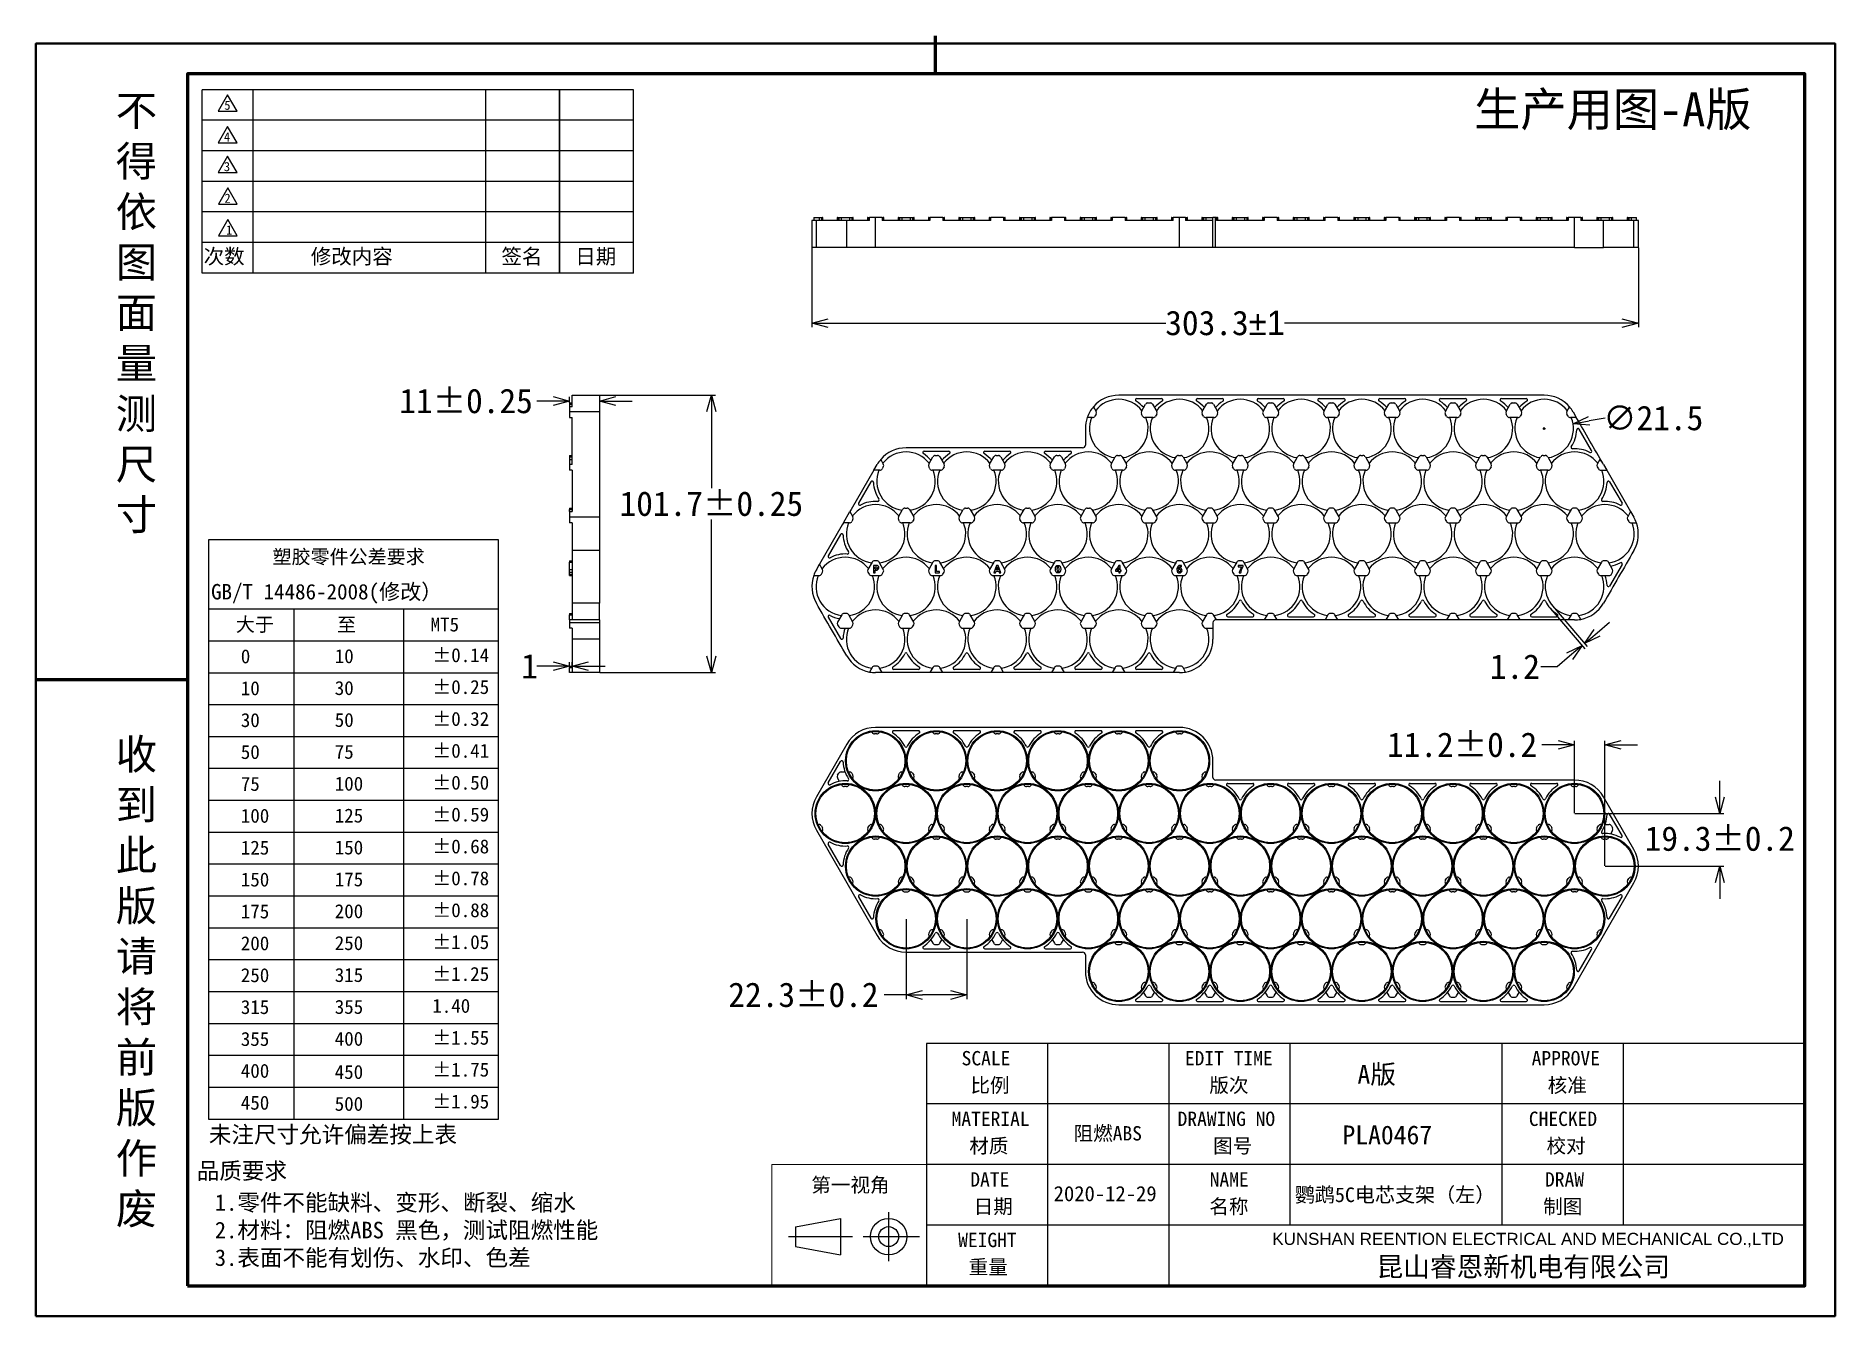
# Model space of a CAD drawing. Header units: millimetres. Extents: x 185 to 845, y 151 to 621.
import ezdxf
from ezdxf.lldxf.tags import DXFTag

# ---------------------------------------------------------------- set-up
doc = ezdxf.new("R2010")
doc.units = ezdxf.units.MM
doc.layers.add('dash', color=4, linetype='DASHED')
doc.layers.add('title-thin', color=4, linetype='Continuous')
doc.layers.add('title-ifrm', color=6, linetype='Continuous', lineweight=60)
doc.layers.add('title-ofrm', color=5, linetype='Continuous', lineweight=40)
doc.styles.add('HZ', font='')
doc.styles.get("Standard").update_dxf_attribs({"font": 'simfang.ttf'})
doc.styles.get('HZ').set_extended_font_data('SimSun')
tags = doc.linetypes.add('ACAD_ISO04W100', pattern=[30, 24, -3, 0, -3]).pattern_tags.tags
tags[10:11] = [DXFTag(74, 4), DXFTag(75, 0), DXFTag(340, '0'), DXFTag(46, 0.0), DXFTag(50, 0.0), DXFTag(44, 0.0), DXFTag(45, 0.0)]
tags[8:9] = [DXFTag(74, 4), DXFTag(75, 0), DXFTag(340, '0'), DXFTag(46, 0.0), DXFTag(50, 0.0), DXFTag(44, 0.0), DXFTag(45, 0.0)]
tags[6:7] = [DXFTag(74, 4), DXFTag(75, 0), DXFTag(340, '0'), DXFTag(46, 0.0), DXFTag(50, 0.0), DXFTag(44, 0.0), DXFTag(45, 0.0)]
tags[4:5] = [DXFTag(74, 4), DXFTag(75, 0), DXFTag(340, '0'), DXFTag(46, 0.0), DXFTag(50, 0.0), DXFTag(44, 0.0), DXFTag(45, 0.0)]
tags = doc.linetypes.add('DASHED', pattern=[25.72, 12.86, -12.86]).pattern_tags.tags
tags[6:7] = [DXFTag(74, 4), DXFTag(75, 0), DXFTag(340, '0'), DXFTag(46, 0.0), DXFTag(50, 0.0), DXFTag(44, 0.0), DXFTag(45, 0.0)]
tags[4:5] = [DXFTag(74, 4), DXFTag(75, 0), DXFTag(340, '0'), DXFTag(46, 0.0), DXFTag(50, 0.0), DXFTag(44, 0.0), DXFTag(45, 0.0)]
doc.dimstyles.new('快速标注样式', dxfattribs={"dimtxt": 9, "dimasz": 6, "dimexe": 1.5, "dimexo": 0.1, "dimgap": 0.8, "dimtad": 0, "dimtih": 1, "dimtoh": 1, "dimdec": 1, "dimdsep": 46, "dimtxsty": 'Standard', "dimblk": 'OPEN30', "dimcen": 0.5, "dimclrd": 3, "dimclre": 3, "dimclrt": 3, "dimadec": 0, "dimazin": 0, "dimtfac": 1, "dimtdec": 1, "dimtofl": 0, "dimtmove": 0, "dimatfit": 3, "dimfxl": 1, "dimarcsym": 0})

msp = doc.modelspace()

# ---------------------------------------------------------------- texts
at = {"color": 7, "style": 'HZ'}
for s, height, p in [('次数', 5.512, (246.7, 537.04)), ('修改内容', 5.512, (286.01, 537.04)), ('签名', 5.512, (355.95, 537.04)), ('日期', 5.512, (383.07, 537.04)), ('昆山睿恩新机电有限公司', 7.1766, (677.05, 165.59))]:
    msp.add_text(s, height=height, dxfattribs=at).set_placement(p)
at = {"attachment_point": 1}
for s, insert, char_height, width in [('{\\fSimSun|b0|i0|c134|p2;不得依图面量测尺寸}', (214.46, 598.82), 11.1131, 8.6035), ('{\\fSimSun|b0|i0|c134|p2;收到此版请将前版作废}', (214.46, 362.73), 11.1131, 8.6035), ('{\\fSimSun|b0|i0|c134|p54;A版}', (670.07, 243.23), 6.9133, 23.0654), ('{\\fSimSun|b0|i0|c134|p54;PLA0467}', (664.57, 221), 6.9114, 132.2628), ('{\\fSimSun|b0|i0|c134|p54;2020-12-29}', (558.59, 198.78), 5.5566, 132.2628)]:
    msp.add_mtext(s, dxfattribs=dict(at, insert=insert, char_height=char_height, width=width))
at = {"color": 7, "char_height": 3.36, "width": 9.8097, "attachment_point": 1}
for s, insert in [('5', (254.28, 596.93)), ('4', (254.13, 585.29)), ('3', (254.13, 574.42)), ('2', (254.32, 562.81)), ('1', (254.93, 551.17))]:
    msp.add_mtext(s, dxfattribs=dict(at, insert=insert))
at = {"color": 7, "attachment_point": 1, "style": 'HZ'}
for s, insert, char_height, width in [('SCALE', (524.81, 248.31), 5.263, 61.5412), ('EDIT TIME', (606.74, 248.31), 5.263, 61.5412), ('APPROVE', (733.98, 248.31), 5.263, 61.5412), ('比例', (528.06, 238.38), 5.263, 26.042), ('版次', (615.73, 238.38), 5.263, 26.042), ('核准', (739.87, 238.38), 5.263, 26.042), ('MATERIAL', (521.14, 226.08), 5.263, 61.5412), ('DRAWING NO', (604.06, 226.08), 5.263, 49.3185), ('CHECKED', (732.95, 226.08), 5.263, 61.5412), ('阻燃ABS', (565.9, 220.76), 5.263, 26.042), ('材质', (527.64, 216.16), 5.263, 26.042), ('图号', (617.13, 216.16), 5.263, 26.042), ('校对', (739.45, 216.16), 5.263, 26.042), ('DATE', (528.01, 203.85), 5.263, 49.3185), ('NAME', (615.84, 203.85), 5.263, 26.042), ('DRAW', (738.89, 203.85), 5.263, 49.3185), ('日期', (529.25, 193.93), 5.263, 26.042), ('名称', (615.71, 193.93), 5.263, 26.042), ('制图', (738.25, 193.93), 5.263, 26.042), ('WEIGHT', (523.54, 181.63), 5.263, 49.3185), ('{\\fArial|b0|i0|c0|p34;KUNSHAN REENTION ELECTRICAL AND MECHANICAL CO.,LTD}', (638.83, 181.62), 4.4453, 288.3084), ('重量', (527.42, 171.7), 5.263, 26.042)]:
    msp.add_mtext(s, dxfattribs=dict(at, insert=insert, char_height=char_height, width=width))
at = {"lineweight": -3, "insert": (647.08, 198.28), "char_height": 5.3933, "width": 212.3655, "attachment_point": 1}
msp.add_mtext('{\\fSimSun|b0|i0|c134|p2;鹦鹉}5C{\\fSimSun|b0|i0|c134|p2;电芯支架（左）}', dxfattribs=at)
at = {"layer": 'dash', "insert": (712.86, 599.99), "char_height": 12.4467, "width": 175.6491, "attachment_point": 1}
msp.add_mtext('{\\fSimSun|b0|i0|c134|p2;生产用图-A版}', dxfattribs=at)

# ---------------------------------------------------------------- blocks, each defined once
blk = doc.blocks.new('ghyt')
for p, q in [((-86.56, -2.23), (-86.56, 155.49)), ((-86.56, 155.49), (-7.83, 155.49)), ((-7.83, 155.49), (-7.83, -2.23)), ((-7.83, 136.49), (-86.56, 136.49)), ((-63.47, 136.49), (-63.47, -2.23)), ((-33.6, 136.49), (-33.6, -2.23)), ((-7.83, 127.82), (-86.56, 127.82)), ((-7.83, 119.15), (-86.56, 119.15)), ((-7.83, 110.48), (-86.56, 110.48)), ((-7.83, 101.81), (-86.56, 101.81)), ((-7.83, 93.14), (-86.56, 93.14)), ((-7.83, 84.47), (-86.56, 84.47)), ((-7.83, 75.8), (-86.56, 75.8)), ((-7.83, 67.13), (-86.56, 67.13)), ((-7.83, 58.46), (-86.56, 58.46)), ((-7.83, 49.79), (-86.56, 49.79)), ((-7.83, 41.12), (-86.56, 41.12)), ((-7.83, 32.45), (-86.56, 32.45)), ((-7.83, 23.78), (-86.56, 23.78)), ((-7.83, 15.11), (-86.56, 15.11)), ((-7.83, 6.44), (-86.56, 6.44)), ((-7.83, -2.23), (-86.56, -2.23))]:
    blk.add_line(p, q)
at = {"attachment_point": 1}
for s, width, gutter_width, insert, char_height in [('{\\fSimSun|b1|i0|c134|p2;塑胶零件公差要求}', 78.7285, 1.35, (-69.22, 152.67), 3.7931), ('GB/T 14486-2008({\\fSimSun|b0|i0|c134|p2;修改）}', 78.4957, 6.56, (-85.96, 143.36), 4.1999), ('{\\fSimSun|b0|i0|c134|p2;大于}', 23.0888, 1.35, (-79.2, 134.24), 3.7931), ('{\\fSimSun|b0|i0|c134|p2;至}', 29.8723, 1.35, (-51.67, 134.24), 3.7931), ('MT5', 25.7673, 1.35, (-26.24, 134.24), 3.793), ('0', 23.0888, 18.97, (-77.86, 125.58), 3.79), ('10', 29.8723, 18.97, (-52.31, 125.63), 3.793), ('%%p0.14', 25.7673, 18.97, (-25.78, 125.91), 3.793), ('%%p0.25', 25.7673, 18.97, (-25.78, 117.24), 3.793), ('10', 23.0888, 18.97, (-77.86, 116.91), 3.793), ('30', 29.8723, 18.97, (-52.31, 116.96), 3.793), ('30', 23.0888, 18.97, (-77.86, 108.24), 3.793), ('50', 29.8723, 18.97, (-52.31, 108.29), 3.793), ('%%p0.32', 25.7673, 18.97, (-25.78, 108.57), 3.793), ('50', 23.0888, 18.97, (-77.86, 99.57), 3.793), ('75', 29.8723, 18.97, (-52.31, 99.62), 3.793), ('%%p0.41', 25.7673, 18.97, (-25.78, 99.9), 3.793), ('75', 23.0888, 18.97, (-77.86, 90.9), 3.793), ('100', 29.8723, 18.97, (-52.31, 90.95), 3.793), ('%%p0.50', 25.7673, 18.97, (-25.78, 91.23), 3.793), ('100', 23.0888, 18.97, (-77.86, 82.23), 3.793), ('125', 29.8723, 18.97, (-52.31, 82.28), 3.793), ('%%p0.59', 25.7673, 18.97, (-25.78, 82.56), 3.793), ('125', 23.0888, 18.97, (-77.86, 73.56), 3.793), ('150', 29.8723, 18.97, (-52.31, 73.61), 3.793), ('%%p0.68', 25.7673, 18.97, (-25.78, 73.89), 3.793), ('150', 23.0888, 18.97, (-77.86, 64.89), 3.793), ('175', 29.8723, 18.97, (-52.31, 64.94), 3.793), ('%%p0.78', 25.7673, 18.97, (-25.78, 65.22), 3.793), ('175', 23.0888, 18.97, (-77.86, 56.22), 3.793), ('200', 29.8723, 18.97, (-52.31, 56.27), 3.793), ('%%p0.88', 25.7673, 18.97, (-25.78, 56.55), 3.793), ('200', 23.0888, 18.97, (-77.86, 47.55), 3.793), ('250', 29.8723, 18.97, (-52.31, 47.6), 3.793), ('%%p1.05', 25.7673, 18.97, (-25.78, 47.88), 3.793), ('%%p1.25', 25.7673, 18.97, (-25.78, 39.21), 3.793), ('250', 23.0888, 18.97, (-77.86, 38.88), 3.793), ('315', 29.8723, 18.97, (-52.31, 38.93), 3.793), ('315', 23.0888, 18.97, (-77.86, 30.21), 3.793), ('355', 29.8723, 18.97, (-52.31, 30.26), 3.793), ('1.40', 25.7673, 18.97, (-25.78, 30.54), 3.793), ('355', 23.0888, 18.97, (-77.86, 21.54), 3.793), ('400', 29.8723, 18.97, (-52.31, 21.59), 3.793), ('%%p1.55', 25.7673, 18.97, (-25.78, 21.87), 3.793), ('400', 23.0888, 18.97, (-77.86, 12.87), 3.793), ('450', 29.8723, 18.97, (-52.32, 12.56), 3.793), ('%%p1.75', 25.7673, 18.97, (-25.78, 13.2), 3.793), ('450', 23.0888, 18.97, (-77.86, 4.2), 3.793), ('500', 29.8723, 18.97, (-52.32, 3.89), 3.793), ('%%p1.95', 25.7673, 18.97, (-25.78, 4.53), 3.793)]:
    blk.add_mtext_dynamic_manual_height_columns(s, width=width, gutter_width=gutter_width, heights=[0], dxfattribs=dict(at, insert=insert, char_height=char_height))
blk = doc.blocks.new('grjyukh')
at = {"char_height": 4.5, "attachment_point": 1}
for s, width, gutter_width, insert in [('{\\fSimSun|b0|i0|c134|p2;品质要求}', 25.5208, 1, (-4.91, 8.6)), ('{\\fSimSun|b0|i0|c134|p2;\\C7;1.零件不能缺料、变形、断裂、缩水                   \\P2.材料：阻燃ABS 黑色，测试阻燃性能\\P3.表面不能有划伤、水印、色差}', 141.821, 18.97, (0, 0))]:
    blk.add_mtext_dynamic_manual_height_columns(s, width=width, gutter_width=gutter_width, heights=[0], dxfattribs=dict(at, insert=insert))
blk = doc.blocks.new('fethyj')
at = {"linetype": 'ACAD_ISO04W100', "lineweight": 100}
for name, p in [('ghyt', (84.93, 22.58)), ('grjyukh', (0, 0))]:
    blk.add_blockref(name, p, dxfattribs=at)
at = {"insert": (-1.63, 18.49), "char_height": 4.5, "attachment_point": 1}
blk.add_mtext_dynamic_manual_height_columns('{\\fSimSun|b0|i0|c134|p54;未注尺寸允许偏差按上表}', width=78.7285, gutter_width=18.97, heights=[0], dxfattribs=at)
blk = doc.blocks.new('A$C1325efe8')
at = {"lineweight": 18}
for p, q in [((98.6, 77.2), (0, 77.2)), ((0, 77.2), (0, 0)), ((98.6, 0), (0, 0))]:
    blk.add_line(p, q, dxfattribs=at)
for p, q in [((74.5, 46.9), (74.5, 15.6)), ((15.2, 37.6), (43.9, 42.9)), ((15.2, 37.6), (15.2, 24.9)), ((43.9, 42.9), (43.9, 19.6)), ((10.6, 31.3), (51.4, 31.3)), ((15.2, 24.9), (43.9, 19.6)), ((58.2, 31.3), (94.2, 31.3))]:
    blk.add_line(p, q)
for radius in [11.6, 6.35]:
    blk.add_circle((74.5, 31.3), radius)
at = {"color": 7, "insert": (25.2, 68.8), "char_height": 9.14, "width": 71.728, "attachment_point": 1, "style": 'HZ'}
blk.add_mtext('第一视角', dxfattribs=at)
blk = doc.blocks.new('_Open30')
at = {"color": 0, "linetype": 'ByBlock', "lineweight": -2}
for p, q in [((-1, 0.27), (0, 0)), ((0, 0), (-1, -0.27)), ((0, 0), (-1, 0))]:
    blk.add_line(p, q, dxfattribs=at)
blk = doc.blocks.new('*D5')
at = {"color": 3, "lineweight": -2, "transparency": 16777216}
for p, q in [((392.07, 488.87), (434.49, 488.87)), ((432.99, 482.87), (432.99, 454.79)), ((432.99, 393.12), (432.99, 443.26)), ((392.07, 387.12), (434.49, 387.12))]:
    blk.add_line(p, q, dxfattribs=at)
at = {"layer": 'Defpoints', "color": 0, "lineweight": -3, "transparency": 16777216}
for p in [(391.97, 488.87), (391.97, 387.12), (432.99, 387.12)]:
    blk.add_point(p, dxfattribs=at)
at = {"color": 3, "lineweight": -2, "transparency": 16777216, "xscale": 6, "yscale": 6, "zscale": 6}
for p, rotation in [((432.99, 488.87), 90), ((432.99, 387.12), 270)]:
    blk.add_blockref('_Open30', p, dxfattribs=dict(at, rotation=rotation))
at = {"color": 3, "lineweight": -3, "transparency": 16777216, "insert": (432.99, 449.03), "char_height": 9, "attachment_point": 5}
blk.add_mtext('\\A1;101.7±0.25', dxfattribs=at)
blk = doc.blocks.new('*D6')
at = {"color": 3, "lineweight": -2, "transparency": 16777216}
for p, q in [((374.97, 389.49), (368.97, 389.49)), ((380.97, 389.59), (380.97, 390.99)), ((381.97, 389.59), (381.97, 390.99)), ((387.97, 389.49), (393.97, 389.49))]:
    blk.add_line(p, q, dxfattribs=at)
at = {"layer": 'Defpoints', "color": 0, "lineweight": -3, "transparency": 16777216}
for p in [(380.97, 389.49), (380.97, 389.49), (381.97, 389.49)]:
    blk.add_point(p, dxfattribs=at)
at = {"color": 3, "lineweight": -2, "transparency": 16777216, "xscale": 6, "yscale": 6, "zscale": 6}
blk.add_blockref('_Open30', (380.97, 389.49), dxfattribs=at)
at = {"color": 3, "lineweight": -2, "transparency": 16777216, "xscale": 6, "yscale": 6, "zscale": 6, "rotation": 180}
blk.add_blockref('_Open30', (381.97, 389.49), dxfattribs=at)
at = {"color": 3, "lineweight": -3, "transparency": 16777216, "insert": (366.29, 389.49), "char_height": 9, "attachment_point": 5}
blk.add_mtext('1', dxfattribs=at)
blk = doc.blocks.new('*D7')
at = {"color": 3, "lineweight": -2, "transparency": 16777216}
for p, q in [((391.97, 488.77), (391.97, 485.22)), ((374.97, 486.72), (368.97, 486.72)), ((380.97, 486.15), (380.97, 488.22)), ((397.97, 486.72), (403.97, 486.72))]:
    blk.add_line(p, q, dxfattribs=at)
at = {"layer": 'Defpoints', "color": 0, "lineweight": -3, "transparency": 16777216}
for p in [(391.97, 488.87), (380.97, 486.72), (380.97, 486.05)]:
    blk.add_point(p, dxfattribs=at)
at = {"color": 3, "lineweight": -2, "transparency": 16777216, "xscale": 6, "yscale": 6, "zscale": 6}
blk.add_blockref('_Open30', (380.97, 486.72), dxfattribs=at)
at = {"color": 3, "lineweight": -2, "transparency": 16777216, "xscale": 6, "yscale": 6, "zscale": 6, "rotation": 180}
blk.add_blockref('_Open30', (391.97, 486.72), dxfattribs=at)
at = {"color": 3, "lineweight": -3, "transparency": 16777216, "insert": (342.99, 486.72), "char_height": 9, "attachment_point": 5}
blk.add_mtext('\\A1;11±0.25', dxfattribs=at)
blk = doc.blocks.new('*D8')
at = {"color": 3, "lineweight": -2, "transparency": 16777216}
for p, q in [((469.88, 542.9), (469.88, 513.83)), ((773.13, 542.9), (773.13, 513.83)), ((475.88, 515.33), (599.71, 515.33)), ((767.13, 515.33), (643.3, 515.33))]:
    blk.add_line(p, q, dxfattribs=at)
at = {"layer": 'Defpoints', "color": 0, "lineweight": -3, "transparency": 16777216}
for p in [(469.88, 543), (773.13, 543), (773.13, 515.33)]:
    blk.add_point(p, dxfattribs=at)
at = {"color": 3, "lineweight": -2, "transparency": 16777216, "xscale": 6, "yscale": 6, "zscale": 6, "rotation": 180}
blk.add_blockref('_Open30', (469.88, 515.33), dxfattribs=at)
at = {"color": 3, "lineweight": -2, "transparency": 16777216, "xscale": 6, "yscale": 6, "zscale": 6}
blk.add_blockref('_Open30', (773.13, 515.33), dxfattribs=at)
at = {"color": 3, "lineweight": -3, "transparency": 16777216, "insert": (621.5, 515.33), "char_height": 9, "attachment_point": 5}
blk.add_mtext('303.3{\\fFZYaoTi|b0|i0|c134|p2;%%P1}', dxfattribs=at)
blk = doc.blocks.new('*D9')
at = {"color": 3, "lineweight": -2, "transparency": 16777216}
for p, q in [((738.08, 476.62), (739.08, 476.62)), ((738.58, 476.12), (738.58, 477.12)), ((761, 480.46), (755.09, 479.44))]:
    blk.add_line(p, q, dxfattribs=at)
at = {"layer": 'Defpoints', "color": 0, "lineweight": -3, "transparency": 16777216}
for p in [(749.17, 478.43), (727.98, 474.81)]:
    blk.add_point(p, dxfattribs=at)
at = {"color": 3, "lineweight": -2, "transparency": 16777216, "xscale": 6, "yscale": 6, "zscale": 6, "rotation": 189.7102642286873}
blk.add_blockref('_Open30', (749.17, 478.43), dxfattribs=at)
at = {"color": 3, "lineweight": -3, "transparency": 16777216, "insert": (778.6, 480.46), "char_height": 9, "attachment_point": 5}
blk.add_mtext('∅21.5', dxfattribs=at)
blk = doc.blocks.new('*D10')
at = {"color": 3, "lineweight": -2, "transparency": 16777216}
for p, q in [((740.7, 410.85), (753.46, 395.89)), ((741.61, 411.63), (754.37, 396.67)), ((757.97, 401.71), (762.53, 405.6)), ((747.92, 393.14), (743.36, 389.25)), ((743.36, 389.25), (737.36, 389.25))]:
    blk.add_line(p, q, dxfattribs=at)
at = {"layer": 'Defpoints', "color": 0, "lineweight": -3, "transparency": 16777216}
for p in [(740.64, 410.93), (741.55, 411.71), (752.49, 397.03)]:
    blk.add_point(p, dxfattribs=at)
at = {"color": 3, "lineweight": -2, "transparency": 16777216, "xscale": 6, "yscale": 6, "zscale": 6}
for p, rotation in [((753.4, 397.81), 220.4651813235711), ((752.49, 397.03), 40.46518132357109)]:
    blk.add_blockref('_Open30', p, dxfattribs=dict(at, rotation=rotation))
at = {"color": 3, "lineweight": -3, "transparency": 16777216, "insert": (727.84, 389.25), "char_height": 9, "attachment_point": 5}
blk.add_mtext('1.2', dxfattribs=at)
blk = doc.blocks.new('*D12')
at = {"color": 3, "lineweight": -2, "transparency": 16777216}
for p, q in [((803.01, 341.45), (803.01, 347.45)), ((749.83, 335.45), (804.51, 335.45)), ((760.98, 316.14), (804.51, 316.14)), ((803.01, 310.14), (803.01, 304.14))]:
    blk.add_line(p, q, dxfattribs=at)
at = {"layer": 'Defpoints', "color": 0, "lineweight": -3, "transparency": 16777216}
for p in [(749.73, 335.45), (760.88, 316.14), (803.01, 316.14)]:
    blk.add_point(p, dxfattribs=at)
at = {"color": 3, "lineweight": -2, "transparency": 16777216, "xscale": 6, "yscale": 6, "zscale": 6}
for p, rotation in [((803.01, 335.45), 270), ((803.01, 316.14), 90)]:
    blk.add_blockref('_Open30', p, dxfattribs=dict(at, rotation=rotation))
at = {"color": 3, "lineweight": -3, "transparency": 16777216, "insert": (803.01, 326.18), "char_height": 9, "attachment_point": 5}
blk.add_mtext('\\A1;19.3±0.2', dxfattribs=at)
blk = doc.blocks.new('*D13')
at = {"color": 3, "lineweight": -2, "transparency": 16777216}
for p, q in [((743.73, 360.61), (737.73, 360.61)), ((749.73, 335.55), (749.73, 362.11)), ((760.88, 316.24), (760.88, 362.11)), ((766.88, 360.61), (772.88, 360.61))]:
    blk.add_line(p, q, dxfattribs=at)
at = {"layer": 'Defpoints', "color": 0, "lineweight": -3, "transparency": 16777216}
for p in [(749.73, 360.61), (749.73, 335.45), (760.88, 316.14)]:
    blk.add_point(p, dxfattribs=at)
at = {"color": 3, "lineweight": -2, "transparency": 16777216, "xscale": 6, "yscale": 6, "zscale": 6}
blk.add_blockref('_Open30', (749.73, 360.61), dxfattribs=at)
at = {"color": 3, "lineweight": -2, "transparency": 16777216, "xscale": 6, "yscale": 6, "zscale": 6, "rotation": 180}
blk.add_blockref('_Open30', (760.88, 360.61), dxfattribs=at)
at = {"color": 3, "lineweight": -3, "transparency": 16777216, "insert": (708.46, 360.61), "char_height": 9, "attachment_point": 5}
blk.add_mtext('\\A1;11.2±0.2', dxfattribs=at)
blk = doc.blocks.new('*D14')
at = {"color": 3, "lineweight": -2, "transparency": 16777216}
for p, q in [((504.43, 296.73), (504.43, 267.39)), ((526.73, 296.73), (526.73, 267.39)), ((504.43, 268.89), (496.45, 268.89)), ((520.73, 268.89), (510.43, 268.89))]:
    blk.add_line(p, q, dxfattribs=at)
at = {"layer": 'Defpoints', "color": 0, "lineweight": -3, "transparency": 16777216}
for p in [(504.43, 296.83), (526.73, 296.83), (526.73, 268.89)]:
    blk.add_point(p, dxfattribs=at)
at = {"color": 3, "lineweight": -2, "transparency": 16777216, "xscale": 6, "yscale": 6, "zscale": 6, "rotation": 180}
blk.add_blockref('_Open30', (504.43, 268.89), dxfattribs=at)
at = {"color": 3, "lineweight": -2, "transparency": 16777216, "xscale": 6, "yscale": 6, "zscale": 6}
blk.add_blockref('_Open30', (526.73, 268.89), dxfattribs=at)
at = {"color": 3, "lineweight": -3, "transparency": 16777216, "insert": (466.78, 268.89), "char_height": 9, "attachment_point": 5}
blk.add_mtext('\\A1;22.3±0.2', dxfattribs=at)

# ---------------------------------------------------------------- dimensions: what is measured, and where the dimension line sits
at = {"lineweight": -3}
dim = msp.add_linear_dim(base=(773.12782316, 515.328464), p1=(469.87782316, 543.00376604), p2=(773.12782316, 543.00376604), text='<>{\\fFZYaoTi|b0|i0|c134|p2;%%P1}', dimstyle='快速标注样式', dxfattribs=at)
dim.commit()
dim.dimension.update_dxf_attribs({"geometry": '*D8', "text_midpoint": (621.50282316, 515.328464)})
for base, p1, p2, override, picture, middle in [((380.97, 486.72), (391.97, 488.87), (380.97, 486.05), {"dimgap": 0.8, "dimtol": 1, "dimlim": 0, "dimtp": 0.25, "dimtm": 0.25, "dimtfac": 1, "dimtdec": 2, "dimtolj": 1}, '*D7', (342.99, 486.72)), ((526.73, 268.89), (504.43, 296.83), (526.73, 296.83), {"dimgap": 0.8, "dimtol": 1, "dimlim": 0, "dimtp": 0.2, "dimtm": 0.2, "dimtfac": 1, "dimtdec": 2, "dimtolj": 1}, '*D14', (466.78, 268.89))]:
    dim = msp.add_linear_dim(base=base, p1=p1, p2=p2, dimstyle='快速标注样式', override=override, dxfattribs=at)
    dim.commit()
    dim.dimension.update_dxf_attribs({"geometry": picture, "text_midpoint": middle, "dimtype": 160})
for base, p1, p2, override, picture, middle in [((432.992, 387.1202), (391.9689, 488.8697), (391.9689, 387.1202), {"dimtol": 1, "dimtp": 0.25, "dimtm": 0.25, "dimtdec": 2, "dimtolj": 1}, '*D5', (432.992, 449.0252)), ((803.01, 316.14), (749.73, 335.45), (760.88, 316.14), {"dimtol": 1, "dimtp": 0.2, "dimtm": 0.2, "dimtdec": 2, "dimtolj": 1}, '*D12', (803.01, 326.18))]:
    dim = msp.add_linear_dim(base=base, p1=p1, p2=p2, angle=90, dimstyle='快速标注样式', override=override, dxfattribs=at)
    dim.commit()
    dim.dimension.update_dxf_attribs({"geometry": picture, "text_midpoint": middle, "dimtype": 160})
dim = msp.add_diameter_dim_2p(p1=(727.98, 474.81), p2=(749.17, 478.43), dimstyle='快速标注样式', dxfattribs=at)
dim.commit()
dim.dimension.update_dxf_attribs({"geometry": '*D9', "text_midpoint": (778.6, 480.46)})
dim = msp.add_aligned_dim(p1=(741.55, 411.71), p2=(740.64, 410.93), distance=18.26, dimstyle='快速标注样式', dxfattribs=at)
dim.commit()
dim.dimension.update_dxf_attribs({"geometry": '*D10', "text_midpoint": (727.84, 389.25)})
dim = msp.add_linear_dim(base=(380.97, 389.49), p1=(381.97, 389.49), p2=(380.97, 389.49), dimstyle='快速标注样式', dxfattribs=at)
dim.commit()
dim.dimension.update_dxf_attribs({"geometry": '*D6', "text_midpoint": (366.29, 389.49)})
dim = msp.add_linear_dim(base=(749.72782316, 360.61104192), p1=(760.87782316, 316.13912226), p2=(749.72782316, 335.45148876), dimstyle='快速标注样式', override={"dimgap": 0.8, "dimtol": 1, "dimlim": 0, "dimtp": 0.2, "dimtm": 0.2, "dimtfac": 1, "dimtdec": 2, "dimtolj": 1}, dxfattribs=at)
dim.commit()
dim.dimension.update_dxf_attribs({"geometry": '*D13', "text_midpoint": (708.46210888, 360.61104192)})

# ---------------------------------------------------------------- linework, layer by layer
at = {"color": 7}
for p, q in [((246.17, 533.65), (246.17, 600.93)), ((404.41, 600.93), (246.17, 600.93)), ((264.88, 533.65), (264.88, 600.93)), ((350.17, 600.93), (350.17, 533.65)), ((377.29, 533.65), (377.29, 600.93)), ((377.29, 600.93), (377.29, 533.65)), ((404.41, 533.65), (404.41, 600.93)), ((404.41, 589.72), (246.17, 589.72)), ((404.41, 578.5), (246.17, 578.5)), ((338.63, 567.29), (246.17, 567.29)), ((404.41, 567.29), (338.63, 567.29)), ((338.63, 556.08), (246.17, 556.08)), ((404.41, 556.08), (338.63, 556.08)), ((338.63, 544.86), (246.17, 544.86)), ((404.41, 544.86), (338.63, 544.86)), ((404.41, 533.65), (246.17, 533.65))]:
    msp.add_line(p, q, dxfattribs=at)
at = {"color": 0, "linetype": 'Continuous', "lineweight": -3}
for p, q in [((469.88, 553), (469.88, 543)), ((471.52, 553), (469.88, 553)), ((470.57, 554), (472.5, 554)), ((470.57, 554), (470.57, 553)), ((471.52, 543), (471.52, 553)), ((472.5, 554), (473.37, 554)), ((472.5, 554), (472.5, 553)), ((473.37, 554), (473.79, 554)), ((473.37, 554), (473.37, 553)), ((473.92, 554), (473.79, 554)), ((473.79, 554), (473.79, 553)), ((473.92, 553), (473.92, 554)), ((479.18, 554), (479.18, 553)), ((479.31, 554), (479.18, 554)), ((479.31, 554), (479.73, 554)), ((479.31, 554), (479.31, 553)), ((479.73, 554), (480.6, 554)), ((479.73, 554), (479.73, 553)), ((480.6, 554), (483.65, 554)), ((480.6, 554), (480.6, 553)), ((491.03, 553), (482.67, 553)), ((482.67, 543), (482.67, 553)), ((483.65, 554), (484.52, 554)), ((483.65, 554), (483.65, 553)), ((484.52, 554), (484.94, 554)), ((484.52, 554), (484.52, 553)), ((485.07, 554), (484.94, 554)), ((484.94, 554), (484.94, 553)), ((485.07, 553), (485.07, 554)), ((490.33, 554), (490.33, 553)), ((490.46, 554), (490.33, 554)), ((490.46, 554), (490.88, 554)), ((490.46, 554), (490.46, 553)), ((490.88, 554), (491.03, 554)), ((490.88, 554), (490.88, 553)), ((493.28, 554), (491.03, 554)), ((491.03, 553), (491.03, 554)), ((495.65, 554), (493.28, 554)), ((493.28, 543), (493.28, 554)), ((493.84, 554), (493.84, 554.04)), ((495.65, 554), (495.67, 554)), ((495.65, 554), (495.65, 553)), ((513.21, 553), (495.65, 553)), ((495.67, 554), (496.09, 554)), ((495.67, 554), (495.67, 553)), ((496.22, 554), (496.09, 554)), ((496.09, 554), (496.09, 553)), ((496.22, 553), (496.22, 554)), ((501.48, 554), (501.48, 553)), ((501.61, 554), (501.48, 554)), ((501.61, 554), (502.03, 554)), ((501.61, 554), (501.61, 553)), ((502.03, 554), (502.9, 554)), ((502.03, 554), (502.03, 553)), ((502.9, 554), (505.95, 554)), ((502.9, 554), (502.9, 553)), ((505.95, 554), (506.82, 554)), ((505.95, 554), (505.95, 553)), ((506.82, 554), (507.24, 554)), ((506.82, 554), (506.82, 553)), ((507.37, 554), (507.24, 554)), ((507.24, 554), (507.24, 553)), ((507.37, 553), (507.37, 554)), ((512.63, 554), (512.63, 553)), ((512.76, 554), (512.63, 554)), ((512.76, 554), (513.18, 554)), ((512.76, 554), (512.76, 553)), ((513.18, 554), (513.21, 554)), ((513.18, 554), (513.18, 553)), ((517.95, 554), (513.21, 554)), ((513.21, 553), (513.21, 554)), ((517.95, 554), (517.97, 554)), ((517.95, 554), (517.95, 553)), ((535.51, 553), (517.95, 553)), ((517.97, 554), (518.39, 554)), ((517.97, 554), (517.97, 553)), ((518.52, 554), (518.39, 554)), ((518.39, 554), (518.39, 553)), ((518.52, 553), (518.52, 554)), ((523.78, 554), (523.78, 553)), ((523.91, 554), (523.78, 554)), ((523.91, 554), (524.33, 554)), ((523.91, 554), (523.91, 553)), ((524.33, 554), (525.2, 554)), ((524.33, 554), (524.33, 553)), ((525.2, 554), (528.25, 554)), ((525.2, 554), (525.2, 553)), ((528.25, 554), (529.12, 554)), ((528.25, 554), (528.25, 553)), ((529.12, 554), (529.54, 554)), ((529.12, 554), (529.12, 553)), ((529.67, 554), (529.54, 554)), ((529.54, 554), (529.54, 553)), ((529.67, 553), (529.67, 554)), ((534.93, 554), (534.93, 553)), ((535.06, 554), (534.93, 554)), ((535.06, 554), (535.48, 554)), ((535.06, 554), (535.06, 553)), ((535.48, 554), (535.51, 554)), ((535.48, 554), (535.48, 553)), ((540.25, 554), (535.51, 554)), ((535.51, 553), (535.51, 554)), ((540.25, 554), (540.27, 554)), ((540.25, 554), (540.25, 553)), ((557.81, 553), (540.25, 553)), ((540.27, 554), (540.69, 554)), ((540.27, 554), (540.27, 553)), ((540.82, 554), (540.69, 554)), ((540.69, 554), (540.69, 553)), ((540.82, 553), (540.82, 554)), ((546.08, 554), (546.08, 553)), ((546.21, 554), (546.08, 554)), ((546.21, 554), (546.63, 554)), ((546.21, 554), (546.21, 553)), ((546.63, 554), (547.5, 554)), ((546.63, 554), (546.63, 553)), ((547.5, 554), (550.55, 554)), ((547.5, 554), (547.5, 553)), ((550.55, 554), (551.42, 554)), ((550.55, 554), (550.55, 553)), ((551.42, 554), (551.84, 554)), ((551.42, 554), (551.42, 553)), ((551.97, 554), (551.84, 554)), ((551.84, 554), (551.84, 553)), ((551.97, 553), (551.97, 554)), ((557.23, 554), (557.23, 553)), ((557.36, 554), (557.23, 554)), ((557.36, 554), (557.78, 554)), ((557.36, 554), (557.36, 553)), ((557.78, 554), (557.81, 554)), ((557.78, 554), (557.78, 553)), ((562.55, 554), (557.81, 554)), ((557.81, 553), (557.81, 554)), ((559.8, 554.04), (559.8, 554)), ((560.59, 554), (560.59, 554.04)), ((562.55, 554), (562.57, 554)), ((562.55, 554), (562.55, 553)), ((580.11, 553), (562.55, 553)), ((562.57, 554), (562.99, 554)), ((562.57, 554), (562.57, 553)), ((563.12, 554), (562.99, 554)), ((562.99, 554), (562.99, 553)), ((563.12, 553), (563.12, 554)), ((568.38, 554), (568.38, 553)), ((568.51, 554), (568.38, 554)), ((568.51, 554), (568.93, 554)), ((568.51, 554), (568.51, 553)), ((568.93, 554), (569.8, 554)), ((568.93, 554), (568.93, 553)), ((569.8, 554), (572.85, 554)), ((569.8, 554), (569.8, 553)), ((572.85, 554), (573.72, 554)), ((572.85, 554), (572.85, 553)), ((573.72, 554), (574.14, 554)), ((573.72, 554), (573.72, 553)), ((574.27, 554), (574.14, 554)), ((574.14, 554), (574.14, 553)), ((574.27, 553), (574.27, 554)), ((579.53, 554), (579.53, 553)), ((579.66, 554), (579.53, 554)), ((579.66, 554), (580.08, 554)), ((579.66, 554), (579.66, 553)), ((580.08, 554), (580.11, 554)), ((580.08, 554), (580.08, 553)), ((584.85, 554), (580.11, 554)), ((580.11, 553), (580.11, 554)), ((584.85, 554), (584.87, 554)), ((584.85, 554), (584.85, 553)), ((602.41, 553), (584.85, 553)), ((584.87, 554), (585.29, 554)), ((584.87, 554), (584.87, 553)), ((585.42, 554), (585.29, 554)), ((585.29, 554), (585.29, 553)), ((585.42, 553), (585.42, 554)), ((590.68, 554), (590.68, 553)), ((590.81, 554), (590.68, 554)), ((590.81, 554), (591.23, 554)), ((590.81, 554), (590.81, 553)), ((591.23, 554), (592.1, 554)), ((591.23, 554), (591.23, 553)), ((592.1, 554), (595.15, 554)), ((592.1, 554), (592.1, 553)), ((595.15, 554), (596.02, 554)), ((595.15, 554), (595.15, 553)), ((596.02, 554), (596.44, 554)), ((596.02, 554), (596.02, 553)), ((596.57, 554), (596.44, 554)), ((596.44, 554), (596.44, 553)), ((596.57, 553), (596.57, 554)), ((601.83, 554), (601.83, 553)), ((601.96, 554), (601.83, 554)), ((601.96, 554), (602.38, 554)), ((601.96, 554), (601.96, 553)), ((602.38, 554), (602.41, 554)), ((602.38, 554), (602.38, 553)), ((604.78, 554), (602.41, 554)), ((602.41, 553), (602.41, 554)), ((604.38, 554.04), (604.38, 554)), ((607.03, 554), (604.78, 554)), ((604.78, 543), (604.78, 554)), ((605.14, 554), (605.14, 554.04)), ((607.03, 554), (607.17, 554)), ((607.03, 554), (607.03, 553)), ((617.03, 553), (607.03, 553)), ((607.17, 554), (607.59, 554)), ((607.17, 554), (607.17, 553)), ((607.72, 554), (607.59, 554)), ((607.59, 554), (607.59, 553)), ((607.72, 553), (607.72, 554)), ((612.98, 554), (612.98, 553)), ((613.11, 554), (612.98, 554)), ((613.11, 554), (613.53, 554)), ((613.11, 554), (613.11, 553)), ((613.53, 554), (614.4, 554)), ((613.53, 554), (613.53, 553)), ((614.4, 554), (617.03, 554)), ((614.4, 554), (614.4, 553)), ((618.03, 554), (617.03, 554)), ((617.03, 553), (617.03, 554)), ((617.03, 543), (617.03, 553)), ((618.3, 554), (618.03, 554)), ((618.03, 543), (618.03, 554)), ((618.3, 554), (618.32, 554)), ((618.3, 554), (618.3, 553)), ((635.86, 553), (618.3, 553)), ((618.32, 554), (618.74, 554)), ((618.32, 554), (618.32, 553)), ((618.87, 554), (618.74, 554)), ((618.74, 554), (618.74, 553)), ((618.87, 553), (618.87, 554)), ((624.13, 554), (624.13, 553)), ((624.26, 554), (624.13, 554)), ((624.26, 554), (624.68, 554)), ((624.26, 554), (624.26, 553)), ((624.68, 554), (625.55, 554)), ((624.68, 554), (624.68, 553)), ((625.55, 554), (628.6, 554)), ((625.55, 554), (625.55, 553)), ((628.6, 554), (629.47, 554)), ((628.6, 554), (628.6, 553)), ((629.47, 554), (629.89, 554)), ((629.47, 554), (629.47, 553)), ((630.02, 554), (629.89, 554)), ((629.89, 554), (629.89, 553)), ((630.02, 553), (630.02, 554)), ((635.28, 554), (635.28, 553)), ((635.41, 554), (635.28, 554)), ((635.41, 554), (635.83, 554)), ((635.41, 554), (635.41, 553)), ((635.83, 554), (635.86, 554)), ((635.83, 554), (635.83, 553)), ((635.86, 553), (635.86, 554)), ((640.6, 554), (635.86, 554)), ((640.6, 554), (640.62, 554)), ((640.6, 554), (640.6, 553)), ((658.16, 553), (640.6, 553)), ((640.62, 554), (641.04, 554)), ((640.62, 554), (640.62, 553)), ((641.17, 554), (641.04, 554)), ((641.04, 554), (641.04, 553)), ((641.17, 553), (641.17, 554)), ((646.43, 554), (646.43, 553)), ((646.56, 554), (646.43, 554)), ((646.56, 554), (646.98, 554)), ((646.56, 554), (646.56, 553)), ((646.98, 554), (647.85, 554)), ((646.98, 554), (646.98, 553)), ((647.85, 554), (650.9, 554)), ((647.85, 554), (647.85, 553)), ((650.9, 554), (651.77, 554)), ((650.9, 554), (650.9, 553)), ((651.77, 554), (652.19, 554)), ((651.77, 554), (651.77, 553)), ((652.32, 554), (652.19, 554)), ((652.19, 554), (652.19, 553)), ((652.32, 553), (652.32, 554)), ((657.58, 554), (657.58, 553)), ((657.71, 554), (657.58, 554)), ((657.71, 554), (658.13, 554)), ((657.71, 554), (657.71, 553)), ((658.13, 554), (658.16, 554)), ((658.13, 554), (658.13, 553)), ((662.9, 554), (658.16, 554)), ((658.16, 553), (658.16, 554)), ((662.9, 554), (662.92, 554)), ((662.9, 554), (662.9, 553)), ((680.46, 553), (662.9, 553)), ((662.92, 554), (663.34, 554)), ((662.92, 554), (662.92, 553)), ((663.47, 554), (663.34, 554)), ((663.34, 554), (663.34, 553)), ((663.47, 553), (663.47, 554)), ((668.73, 554), (668.73, 553)), ((668.86, 554), (668.73, 554)), ((668.86, 554), (669.28, 554)), ((668.86, 554), (668.86, 553)), ((669.28, 554), (670.15, 554)), ((669.28, 554), (669.28, 553)), ((670.15, 554), (673.2, 554)), ((670.15, 554), (670.15, 553)), ((673.2, 554), (674.07, 554)), ((673.2, 554), (673.2, 553)), ((674.07, 554), (674.49, 554)), ((674.07, 554), (674.07, 553)), ((674.62, 554), (674.49, 554)), ((674.49, 554), (674.49, 553)), ((674.62, 553), (674.62, 554)), ((679.88, 554), (679.88, 553)), ((680.01, 554), (679.88, 554)), ((680.01, 554), (680.43, 554)), ((680.01, 554), (680.01, 553)), ((680.43, 554), (680.46, 554)), ((680.43, 554), (680.43, 553)), ((680.46, 553), (680.46, 554)), ((685.2, 554), (680.46, 554)), ((685.2, 554), (685.22, 554)), ((685.2, 554), (685.2, 553)), ((702.76, 553), (685.2, 553)), ((685.22, 554), (685.64, 554)), ((685.22, 554), (685.22, 553)), ((685.77, 554), (685.64, 554)), ((685.64, 554), (685.64, 553)), ((685.77, 553), (685.77, 554)), ((691.03, 554), (691.03, 553)), ((691.16, 554), (691.03, 554)), ((691.16, 554), (691.58, 554)), ((691.16, 554), (691.16, 553)), ((691.58, 554), (692.45, 554)), ((691.58, 554), (691.58, 553)), ((692.45, 554), (695.5, 554)), ((692.45, 554), (692.45, 553)), ((695.5, 554), (696.37, 554)), ((695.5, 554), (695.5, 553)), ((696.37, 554), (696.79, 554)), ((696.37, 554), (696.37, 553)), ((696.92, 554), (696.79, 554)), ((696.79, 554), (696.79, 553)), ((696.92, 553), (696.92, 554)), ((702.18, 554), (702.18, 553)), ((702.31, 554), (702.18, 554)), ((702.31, 554), (702.73, 554)), ((702.31, 554), (702.31, 553)), ((702.73, 554), (702.76, 554)), ((702.73, 554), (702.73, 553)), ((707.5, 554), (702.76, 554)), ((702.76, 553), (702.76, 554)), ((707.5, 554), (707.52, 554)), ((707.5, 554), (707.5, 553)), ((725.06, 553), (707.5, 553)), ((707.52, 554), (707.94, 554)), ((707.52, 554), (707.52, 553)), ((708.07, 554), (707.94, 554)), ((707.94, 554), (707.94, 553)), ((708.07, 553), (708.07, 554)), ((713.33, 554), (713.33, 553)), ((713.46, 554), (713.33, 554)), ((713.46, 554), (713.88, 554)), ((713.46, 554), (713.46, 553)), ((713.88, 554), (714.75, 554)), ((713.88, 554), (713.88, 553)), ((714.75, 554), (717.8, 554)), ((714.75, 554), (714.75, 553)), ((717.8, 554), (718.67, 554)), ((717.8, 554), (717.8, 553)), ((718.67, 554), (719.09, 554)), ((718.67, 554), (718.67, 553)), ((719.22, 554), (719.09, 554)), ((719.09, 554), (719.09, 553)), ((719.22, 553), (719.22, 554)), ((724.48, 554), (724.48, 553)), ((724.61, 554), (724.48, 554)), ((724.61, 554), (725.03, 554)), ((724.61, 554), (724.61, 553)), ((725.03, 554), (725.06, 554)), ((725.03, 554), (725.03, 553)), ((729.8, 554), (725.06, 554)), ((725.06, 553), (725.06, 554)), ((729.8, 554), (729.82, 554)), ((729.8, 554), (729.8, 553)), ((747.36, 553), (729.8, 553)), ((729.82, 554), (730.24, 554)), ((729.82, 554), (729.82, 553)), ((730.37, 554), (730.24, 554)), ((730.24, 554), (730.24, 553)), ((730.37, 553), (730.37, 554)), ((735.63, 554), (735.63, 553)), ((735.76, 554), (735.63, 554)), ((735.76, 554), (736.18, 554)), ((735.76, 554), (735.76, 553)), ((736.18, 554), (737.05, 554)), ((736.18, 554), (736.18, 553)), ((737.05, 554), (740.1, 554)), ((737.05, 554), (737.05, 553)), ((740.1, 554), (740.97, 554)), ((740.1, 554), (740.1, 553)), ((740.97, 554), (741.39, 554)), ((740.97, 554), (740.97, 553)), ((741.52, 554), (741.39, 554)), ((741.39, 554), (741.39, 553)), ((741.52, 553), (741.52, 554)), ((746.78, 554), (746.78, 553)), ((746.91, 554), (746.78, 554)), ((746.91, 554), (747.33, 554)), ((746.91, 554), (746.91, 553)), ((747.33, 554), (747.36, 554)), ((747.33, 554), (747.33, 553)), ((749.73, 554), (747.36, 554)), ((747.36, 553), (747.36, 554)), ((751.98, 554), (749.73, 554)), ((749.73, 543), (749.73, 554)), ((751.98, 554), (752.12, 554)), ((751.98, 554), (751.98, 553)), ((760.34, 553), (751.98, 553)), ((752.12, 554), (752.54, 554)), ((752.12, 554), (752.12, 553)), ((752.67, 554), (752.54, 554)), ((752.54, 554), (752.54, 553)), ((752.67, 553), (752.67, 554)), ((757.93, 554), (757.93, 553)), ((758.06, 554), (757.93, 554)), ((758.06, 554), (758.48, 554)), ((758.06, 554), (758.06, 553)), ((758.48, 554), (759.35, 554)), ((758.48, 554), (758.48, 553)), ((759.35, 554), (762.4, 554)), ((759.35, 554), (759.35, 553)), ((760.34, 543), (760.34, 553)), ((762.4, 554), (763.27, 554)), ((762.4, 554), (762.4, 553)), ((763.27, 554), (763.69, 554)), ((763.27, 554), (763.27, 553)), ((763.82, 554), (763.69, 554)), ((763.69, 554), (763.69, 553)), ((763.82, 553), (763.82, 554)), ((769.08, 554), (769.08, 553)), ((769.21, 554), (769.08, 554)), ((769.21, 554), (769.63, 554)), ((769.21, 554), (769.21, 553)), ((769.63, 554), (770.5, 554)), ((769.63, 554), (769.63, 553)), ((770.5, 554), (772.43, 554)), ((770.5, 554), (770.5, 553)), ((773.13, 553), (771.49, 553)), ((771.49, 543), (771.49, 553)), ((772.43, 553), (772.43, 554)), ((773.13, 543), (773.13, 553)), ((471.52, 543), (469.88, 543)), ((482.67, 543), (471.52, 543)), ((493.28, 543), (482.67, 543)), ((604.78, 543), (493.28, 543)), ((617.03, 543), (604.78, 543)), ((618.03, 543), (617.03, 543)), ((749.73, 543), (618.03, 543)), ((749.73, 543), (760.34, 543)), ((771.49, 543), (760.34, 543)), ((773.13, 543), (771.49, 543)), ((491.99, 365.15), (491.83, 365.42)), ((493.7, 364.65), (492.85, 364.65)), ((604.78, 367.01), (493.28, 367.01)), ((494.72, 365.42), (494.57, 365.15)), ((508.97, 365.81), (499.89, 365.81)), ((514.29, 365.15), (514.13, 365.42)), ((516, 364.65), (515.15, 364.65)), ((517.02, 365.42), (516.87, 365.15)), ((531.27, 365.81), (522.19, 365.81)), ((536.59, 365.15), (536.43, 365.42)), ((538.3, 364.65), (537.45, 364.65)), ((539.32, 365.42), (539.17, 365.15)), ((553.57, 365.81), (544.49, 365.81)), ((558.89, 365.15), (558.73, 365.42)), ((560.6, 364.65), (559.75, 364.65)), ((561.62, 365.42), (561.47, 365.15)), ((575.87, 365.81), (566.79, 365.81)), ((581.19, 365.15), (581.03, 365.42)), ((582.9, 364.65), (582.05, 364.65)), ((583.92, 365.42), (583.77, 365.15)), ((598.17, 365.81), (589.09, 365.81)), ((603.49, 365.15), (603.33, 365.42)), ((605.2, 364.65), (604.35, 364.65)), ((606.22, 365.42), (606.07, 365.15)), ((482.67, 360.89), (471.52, 341.58)), ((475.86, 346.7), (480.4, 354.56)), ((479.31, 349.46), (479.73, 350.19)), ((480.6, 350.69), (482.04, 350.69)), ((483.33, 350.69), (483.65, 350.69)), ((484.52, 350.19), (484.94, 349.46)), ((501.61, 349.46), (502.03, 350.19)), ((502.9, 350.69), (503.23, 350.69)), ((505.63, 350.69), (505.95, 350.69)), ((506.82, 350.19), (507.24, 349.46)), ((523.91, 349.46), (524.33, 350.19)), ((525.2, 350.69), (525.53, 350.69)), ((527.93, 350.69), (528.25, 350.69)), ((529.12, 350.19), (529.54, 349.46)), ((546.21, 349.46), (546.63, 350.19)), ((547.5, 350.69), (547.83, 350.69)), ((550.23, 350.69), (550.55, 350.69)), ((551.42, 350.19), (551.84, 349.46)), ((568.51, 349.46), (568.93, 350.19)), ((569.8, 350.69), (570.13, 350.69)), ((572.53, 350.69), (572.85, 350.69)), ((573.72, 350.19), (574.14, 349.46)), ((590.81, 349.46), (591.23, 350.19)), ((592.1, 350.69), (592.43, 350.69)), ((594.83, 350.69), (595.15, 350.69)), ((596.02, 350.19), (596.44, 349.46)), ((613.11, 349.46), (613.53, 350.19)), ((614.4, 350.69), (614.73, 350.69)), ((617.03, 348.7), (617.03, 354.76)), ((480.04, 347.22), (479.32, 348.46)), ((480.84, 345.83), (480.68, 346.1)), ((482.55, 345.33), (481.7, 345.33)), ((483.57, 346.1), (483.42, 345.83)), ((484.94, 348.46), (484.78, 348.18)), ((501.78, 348.18), (501.62, 348.46)), ((503.14, 345.83), (502.98, 346.1)), ((504.85, 345.33), (504, 345.33)), ((505.87, 346.1), (505.72, 345.83)), ((507.24, 348.46), (507.08, 348.18)), ((524.08, 348.18), (523.92, 348.46)), ((525.44, 345.83), (525.28, 346.1)), ((527.15, 345.33), (526.3, 345.33)), ((528.17, 346.1), (528.02, 345.83)), ((529.54, 348.46), (529.38, 348.18)), ((546.38, 348.18), (546.22, 348.46)), ((547.74, 345.83), (547.58, 346.1)), ((549.45, 345.33), (548.6, 345.33)), ((550.47, 346.1), (550.32, 345.83)), ((551.84, 348.46), (551.68, 348.18)), ((568.68, 348.18), (568.52, 348.46)), ((570.04, 345.83), (569.88, 346.1)), ((571.75, 345.33), (570.9, 345.33)), ((572.77, 346.1), (572.62, 345.83)), ((574.14, 348.46), (573.98, 348.18)), ((590.98, 348.18), (590.82, 348.46)), ((592.34, 345.83), (592.18, 346.1)), ((594.05, 345.33), (593.2, 345.33)), ((595.07, 346.1), (594.92, 345.83)), ((596.44, 348.46), (596.28, 348.18)), ((613.28, 348.18), (613.12, 348.46)), ((614.64, 345.83), (614.48, 346.1)), ((616.35, 345.33), (615.5, 345.33)), ((617.37, 346.1), (617.22, 345.83)), ((749.73, 347.7), (618.03, 347.7)), ((622.54, 346.5), (631.62, 346.5)), ((636.94, 345.83), (636.78, 346.1)), ((638.65, 345.33), (637.8, 345.33)), ((639.67, 346.1), (639.52, 345.83)), ((644.84, 346.5), (653.92, 346.5)), ((659.24, 345.83), (659.08, 346.1)), ((660.95, 345.33), (660.1, 345.33)), ((661.97, 346.1), (661.82, 345.83)), ((667.14, 346.5), (676.22, 346.5)), ((681.54, 345.83), (681.38, 346.1)), ((683.25, 345.33), (682.4, 345.33)), ((684.27, 346.1), (684.12, 345.83)), ((689.44, 346.5), (698.52, 346.5)), ((703.84, 345.83), (703.68, 346.1)), ((705.55, 345.33), (704.7, 345.33)), ((706.57, 346.1), (706.42, 345.83)), ((711.74, 346.5), (720.82, 346.5)), ((726.14, 345.83), (725.98, 346.1)), ((727.85, 345.33), (727, 345.33)), ((728.87, 346.1), (728.72, 345.83)), ((734.04, 346.5), (743.12, 346.5)), ((748.44, 345.83), (748.28, 346.1)), ((750.15, 345.33), (749.3, 345.33)), ((751.17, 346.1), (751.02, 345.83)), ((771.49, 322.26), (760.34, 341.58)), ((472.18, 331.38), (472.5, 331.38)), ((473.37, 330.88), (473.79, 330.15)), ((490.46, 330.15), (490.88, 330.88)), ((491.75, 331.38), (492.08, 331.38)), ((494.48, 331.38), (494.8, 331.38)), ((495.67, 330.88), (496.09, 330.15)), ((512.76, 330.15), (513.18, 330.88)), ((514.05, 331.38), (514.38, 331.38)), ((516.78, 331.38), (517.1, 331.38)), ((517.97, 330.88), (518.39, 330.15)), ((535.06, 330.15), (535.48, 330.88)), ((536.35, 331.38), (536.68, 331.38)), ((539.08, 331.38), (539.4, 331.38)), ((540.27, 330.88), (540.69, 330.15)), ((557.36, 330.15), (557.78, 330.88)), ((558.65, 331.38), (558.98, 331.38)), ((561.38, 331.38), (561.7, 331.38)), ((562.57, 330.88), (562.99, 330.15)), ((579.66, 330.15), (580.08, 330.88)), ((580.95, 331.38), (581.28, 331.38)), ((583.68, 331.38), (584, 331.38)), ((584.87, 330.88), (585.29, 330.15)), ((601.96, 330.15), (602.38, 330.88)), ((603.25, 331.38), (603.58, 331.38)), ((605.98, 331.38), (606.3, 331.38)), ((607.17, 330.88), (607.59, 330.15)), ((624.26, 330.15), (624.68, 330.88)), ((625.55, 331.38), (625.88, 331.38)), ((628.28, 331.38), (628.6, 331.38)), ((629.47, 330.88), (629.89, 330.15)), ((646.56, 330.15), (646.98, 330.88)), ((647.85, 331.38), (648.18, 331.38)), ((650.58, 331.38), (650.9, 331.38)), ((651.77, 330.88), (652.19, 330.15)), ((668.86, 330.15), (669.28, 330.88)), ((670.15, 331.38), (670.48, 331.38)), ((672.88, 331.38), (673.2, 331.38)), ((674.07, 330.88), (674.49, 330.15)), ((691.16, 330.15), (691.58, 330.88)), ((692.45, 331.38), (692.78, 331.38)), ((695.18, 331.38), (695.5, 331.38)), ((696.37, 330.88), (696.79, 330.15)), ((713.46, 330.15), (713.88, 330.88)), ((714.75, 331.38), (715.08, 331.38)), ((717.48, 331.38), (717.8, 331.38)), ((718.67, 330.88), (719.09, 330.15)), ((735.76, 330.15), (736.18, 330.88)), ((737.05, 331.38), (737.38, 331.38)), ((739.78, 331.38), (740.1, 331.38)), ((740.97, 330.88), (741.39, 330.15)), ((758.06, 330.15), (758.48, 330.88)), ((759.35, 331.38), (759.68, 331.38)), ((760.96, 331.38), (762.4, 331.38)), ((767.14, 327.39), (762.6, 335.25)), ((763.27, 330.88), (763.69, 330.15)), ((471.52, 329.33), (493.82, 290.7)), ((473.79, 329.15), (473.63, 328.87)), ((480.4, 316.34), (475.86, 324.2)), ((490.63, 328.87), (490.47, 329.15)), ((491.99, 326.52), (491.83, 326.79)), ((493.7, 326.02), (492.85, 326.02)), ((494.72, 326.79), (494.57, 326.52)), ((496.09, 329.15), (495.93, 328.87)), ((512.93, 328.87), (512.77, 329.15)), ((514.29, 326.52), (514.13, 326.79)), ((516, 326.02), (515.15, 326.02)), ((517.02, 326.79), (516.87, 326.52)), ((518.39, 329.15), (518.23, 328.87)), ((535.23, 328.87), (535.07, 329.15)), ((536.59, 326.52), (536.43, 326.79)), ((538.3, 326.02), (537.45, 326.02)), ((539.32, 326.79), (539.17, 326.52)), ((540.69, 329.15), (540.53, 328.87)), ((557.53, 328.87), (557.37, 329.15)), ((558.89, 326.52), (558.73, 326.79)), ((560.6, 326.02), (559.75, 326.02)), ((561.62, 326.79), (561.47, 326.52)), ((562.99, 329.15), (562.83, 328.87)), ((579.83, 328.87), (579.67, 329.15)), ((581.19, 326.52), (581.03, 326.79)), ((582.9, 326.02), (582.05, 326.02)), ((583.92, 326.79), (583.77, 326.52)), ((585.29, 329.15), (585.13, 328.87)), ((602.13, 328.87), (601.97, 329.15)), ((603.49, 326.52), (603.33, 326.79)), ((605.2, 326.02), (604.35, 326.02)), ((606.22, 326.79), (606.07, 326.52)), ((607.59, 329.15), (607.43, 328.87)), ((624.43, 328.87), (624.27, 329.15)), ((625.79, 326.52), (625.63, 326.79)), ((627.5, 326.02), (626.65, 326.02)), ((628.52, 326.79), (628.37, 326.52)), ((629.89, 329.15), (629.73, 328.87)), ((646.73, 328.87), (646.57, 329.15)), ((648.09, 326.52), (647.93, 326.79)), ((649.8, 326.02), (648.95, 326.02)), ((650.82, 326.79), (650.67, 326.52)), ((652.19, 329.15), (652.03, 328.87)), ((669.03, 328.87), (668.87, 329.15)), ((670.39, 326.52), (670.23, 326.79)), ((672.1, 326.02), (671.25, 326.02)), ((673.12, 326.79), (672.97, 326.52)), ((674.49, 329.15), (674.33, 328.87)), ((691.33, 328.87), (691.17, 329.15)), ((692.69, 326.52), (692.53, 326.79)), ((694.4, 326.02), (693.55, 326.02)), ((695.42, 326.79), (695.27, 326.52)), ((696.79, 329.15), (696.63, 328.87)), ((713.63, 328.87), (713.47, 329.15)), ((714.99, 326.52), (714.83, 326.79)), ((716.7, 326.02), (715.85, 326.02)), ((717.72, 326.79), (717.57, 326.52)), ((719.09, 329.15), (718.93, 328.87)), ((735.93, 328.87), (735.77, 329.15)), ((737.29, 326.52), (737.13, 326.79)), ((739, 326.02), (738.15, 326.02)), ((740.02, 326.79), (739.87, 326.52)), ((741.39, 329.15), (741.23, 328.87)), ((758.23, 328.87), (758.07, 329.15)), ((759.59, 326.52), (759.43, 326.79)), ((761.3, 326.02), (760.45, 326.02)), ((762.32, 326.79), (762.17, 326.52)), ((763.69, 329.15), (762.97, 327.9)), ((483.65, 312.07), (483.33, 312.07)), ((484.94, 310.83), (484.52, 311.57)), ((502.03, 311.57), (501.61, 310.83)), ((503.23, 312.07), (502.9, 312.07)), ((505.95, 312.07), (505.63, 312.07)), ((507.24, 310.83), (506.82, 311.57)), ((524.33, 311.57), (523.91, 310.83)), ((525.53, 312.07), (525.2, 312.07)), ((528.25, 312.07), (527.93, 312.07)), ((529.54, 310.83), (529.12, 311.57)), ((546.63, 311.57), (546.21, 310.83)), ((547.83, 312.07), (547.5, 312.07)), ((550.55, 312.07), (550.23, 312.07)), ((551.84, 310.83), (551.42, 311.57)), ((568.93, 311.57), (568.51, 310.83)), ((570.13, 312.07), (569.8, 312.07)), ((572.85, 312.07), (572.53, 312.07)), ((574.14, 310.83), (573.72, 311.57)), ((590.81, 310.83), (591.23, 311.57)), ((592.1, 312.07), (592.43, 312.07)), ((594.83, 312.07), (595.15, 312.07)), ((596.02, 311.57), (596.44, 310.83)), ((613.11, 310.83), (613.53, 311.57)), ((614.4, 312.07), (614.73, 312.07)), ((617.13, 312.07), (617.45, 312.07)), ((618.32, 311.57), (618.74, 310.83)), ((635.41, 310.83), (635.83, 311.57)), ((636.7, 312.07), (637.03, 312.07)), ((639.43, 312.07), (639.75, 312.07)), ((640.62, 311.57), (641.04, 310.83)), ((657.71, 310.83), (658.13, 311.57)), ((659, 312.07), (659.33, 312.07)), ((661.73, 312.07), (662.05, 312.07)), ((662.92, 311.57), (663.34, 310.83)), ((680.01, 310.83), (680.43, 311.57)), ((681.3, 312.07), (681.63, 312.07)), ((684.03, 312.07), (684.35, 312.07)), ((685.22, 311.57), (685.64, 310.83)), ((702.31, 310.83), (702.73, 311.57)), ((703.6, 312.07), (703.93, 312.07)), ((706.33, 312.07), (706.65, 312.07)), ((707.52, 311.57), (707.94, 310.83)), ((724.61, 310.83), (725.03, 311.57)), ((725.9, 312.07), (726.23, 312.07)), ((728.63, 312.07), (728.95, 312.07)), ((729.82, 311.57), (730.24, 310.83)), ((746.91, 310.83), (747.33, 311.57)), ((748.2, 312.07), (748.53, 312.07)), ((750.93, 312.07), (751.25, 312.07)), ((752.12, 311.57), (752.54, 310.83)), ((769.21, 310.83), (769.63, 311.57)), ((770.5, 312.07), (770.83, 312.07)), ((484.78, 309.56), (484.94, 309.84)), ((487.01, 304.89), (491.55, 297.03)), ((501.62, 309.84), (501.78, 309.56)), ((502.98, 307.48), (503.14, 307.21)), ((504, 306.71), (504.85, 306.71)), ((505.72, 307.21), (505.87, 307.48)), ((507.08, 309.56), (507.24, 309.84)), ((523.92, 309.84), (524.08, 309.56)), ((525.28, 307.48), (525.44, 307.21)), ((526.3, 306.71), (527.15, 306.71)), ((528.02, 307.21), (528.17, 307.48)), ((529.38, 309.56), (529.54, 309.84)), ((546.22, 309.84), (546.38, 309.56)), ((547.58, 307.48), (547.74, 307.21)), ((548.6, 306.71), (549.45, 306.71)), ((550.32, 307.21), (550.47, 307.48)), ((551.68, 309.56), (551.84, 309.84)), ((568.52, 309.84), (568.68, 309.56)), ((569.88, 307.48), (570.04, 307.21)), ((570.9, 306.71), (571.75, 306.71)), ((572.62, 307.21), (572.77, 307.48)), ((573.98, 309.56), (574.14, 309.84)), ((590.98, 309.56), (590.82, 309.84)), ((592.34, 307.21), (592.18, 307.48)), ((594.05, 306.71), (593.2, 306.71)), ((595.07, 307.48), (594.92, 307.21)), ((596.44, 309.84), (596.28, 309.56)), ((613.28, 309.56), (613.12, 309.84)), ((614.64, 307.21), (614.48, 307.48)), ((616.35, 306.71), (615.5, 306.71)), ((617.37, 307.48), (617.22, 307.21)), ((618.74, 309.84), (618.58, 309.56)), ((635.58, 309.56), (635.42, 309.84)), ((636.94, 307.21), (636.78, 307.48)), ((638.65, 306.71), (637.8, 306.71)), ((639.67, 307.48), (639.52, 307.21)), ((641.04, 309.84), (640.88, 309.56)), ((657.88, 309.56), (657.72, 309.84)), ((659.24, 307.21), (659.08, 307.48)), ((660.95, 306.71), (660.1, 306.71)), ((661.97, 307.48), (661.82, 307.21)), ((663.34, 309.84), (663.18, 309.56)), ((680.18, 309.56), (680.02, 309.84)), ((681.54, 307.21), (681.38, 307.48)), ((683.25, 306.71), (682.4, 306.71)), ((684.27, 307.48), (684.12, 307.21)), ((685.64, 309.84), (685.48, 309.56)), ((702.48, 309.56), (702.32, 309.84)), ((703.84, 307.21), (703.68, 307.48)), ((705.55, 306.71), (704.7, 306.71)), ((706.57, 307.48), (706.42, 307.21)), ((707.94, 309.84), (707.78, 309.56)), ((724.78, 309.56), (724.62, 309.84)), ((726.14, 307.21), (725.98, 307.48)), ((727.85, 306.71), (727, 306.71)), ((728.87, 307.48), (728.72, 307.21)), ((730.24, 309.84), (730.08, 309.56)), ((747.08, 309.56), (746.92, 309.84)), ((748.44, 307.21), (748.28, 307.48)), ((749.19, 271.39), (771.49, 310.01)), ((750.15, 306.71), (749.3, 306.71)), ((751.17, 307.48), (751.02, 307.21)), ((752.54, 309.84), (752.38, 309.56)), ((762.6, 297.03), (767.14, 304.89)), ((769.38, 309.56), (769.22, 309.84)), ((494.8, 292.76), (494.48, 292.76)), ((496.09, 291.52), (495.67, 292.25)), ((495.93, 290.25), (496.09, 290.52)), ((513.18, 292.25), (512.76, 291.52)), ((512.77, 290.52), (512.93, 290.25)), ((514.38, 292.76), (514.05, 292.76)), ((517.1, 292.76), (516.78, 292.76)), ((518.39, 291.52), (517.97, 292.25)), ((518.23, 290.25), (518.39, 290.52)), ((535.48, 292.25), (535.06, 291.52)), ((535.07, 290.52), (535.23, 290.25)), ((536.68, 292.76), (536.35, 292.76)), ((539.4, 292.76), (539.08, 292.76)), ((540.69, 291.52), (540.27, 292.25)), ((540.53, 290.25), (540.69, 290.52)), ((557.78, 292.25), (557.36, 291.52)), ((557.37, 290.52), (557.53, 290.25)), ((558.98, 292.76), (558.65, 292.76)), ((561.7, 292.76), (561.38, 292.76)), ((562.99, 291.52), (562.57, 292.25)), ((562.83, 290.25), (562.99, 290.52)), ((580.08, 292.25), (579.66, 291.52)), ((579.67, 290.52), (579.83, 290.25)), ((581.28, 292.76), (580.95, 292.76)), ((584, 292.76), (583.68, 292.76)), ((585.29, 291.52), (584.87, 292.25)), ((585.13, 290.25), (585.29, 290.52)), ((602.38, 292.25), (601.96, 291.52)), ((601.97, 290.52), (602.13, 290.25)), ((603.58, 292.76), (603.25, 292.76)), ((606.3, 292.76), (605.98, 292.76)), ((607.59, 291.52), (607.17, 292.25)), ((607.43, 290.25), (607.59, 290.52)), ((624.68, 292.25), (624.26, 291.52)), ((624.27, 290.52), (624.43, 290.25)), ((625.88, 292.76), (625.55, 292.76)), ((628.6, 292.76), (628.28, 292.76)), ((629.89, 291.52), (629.47, 292.25)), ((629.73, 290.25), (629.89, 290.52)), ((646.98, 292.25), (646.56, 291.52)), ((646.57, 290.52), (646.73, 290.25)), ((648.18, 292.76), (647.85, 292.76)), ((650.9, 292.76), (650.58, 292.76)), ((652.19, 291.52), (651.77, 292.25)), ((652.03, 290.25), (652.19, 290.52)), ((669.28, 292.25), (668.86, 291.52)), ((668.87, 290.52), (669.03, 290.25)), ((670.48, 292.76), (670.15, 292.76)), ((673.2, 292.76), (672.88, 292.76)), ((674.49, 291.52), (674.07, 292.25)), ((674.33, 290.25), (674.49, 290.52)), ((691.58, 292.25), (691.16, 291.52)), ((691.17, 290.52), (691.33, 290.25)), ((692.78, 292.76), (692.45, 292.76)), ((695.5, 292.76), (695.18, 292.76)), ((696.79, 291.52), (696.37, 292.25)), ((696.63, 290.25), (696.79, 290.52)), ((713.88, 292.25), (713.46, 291.52)), ((713.47, 290.52), (713.63, 290.25)), ((715.08, 292.76), (714.75, 292.76)), ((717.8, 292.76), (717.48, 292.76)), ((719.09, 291.52), (718.67, 292.25)), ((718.93, 290.25), (719.09, 290.52)), ((736.18, 292.25), (735.76, 291.52)), ((735.77, 290.52), (735.93, 290.25)), ((737.38, 292.76), (737.05, 292.76)), ((740.1, 292.76), (739.78, 292.76)), ((741.39, 291.52), (740.97, 292.25)), ((741.23, 290.25), (741.39, 290.52)), ((758.06, 291.52), (758.48, 292.25)), ((758.23, 290.25), (758.07, 290.52)), ((759.35, 292.76), (759.68, 292.76)), ((504.43, 284.58), (569.23, 284.58)), ((511.04, 285.78), (520.12, 285.78)), ((513.57, 289.13), (514.29, 287.9)), ((515.15, 287.4), (516, 287.4)), ((516.87, 287.9), (517.58, 289.13)), ((533.34, 285.78), (542.42, 285.78)), ((535.87, 289.13), (536.59, 287.9)), ((537.45, 287.4), (538.3, 287.4)), ((539.17, 287.9), (539.88, 289.13)), ((555.64, 285.78), (564.72, 285.78)), ((558.17, 289.13), (558.89, 287.9)), ((559.75, 287.4), (560.6, 287.4)), ((561.47, 287.9), (562.18, 289.13)), ((581.03, 288.17), (581.19, 287.9)), ((582.05, 287.4), (582.9, 287.4)), ((583.77, 287.9), (583.92, 288.17)), ((603.33, 288.17), (603.49, 287.9)), ((604.35, 287.4), (605.2, 287.4)), ((606.07, 287.9), (606.22, 288.17)), ((625.63, 288.17), (625.79, 287.9)), ((626.65, 287.4), (627.5, 287.4)), ((628.37, 287.9), (628.52, 288.17)), ((647.93, 288.17), (648.09, 287.9)), ((648.95, 287.4), (649.8, 287.4)), ((650.67, 287.9), (650.82, 288.17)), ((670.23, 288.17), (670.39, 287.9)), ((671.25, 287.4), (672.1, 287.4)), ((672.97, 287.9), (673.12, 288.17)), ((692.53, 288.17), (692.69, 287.9)), ((693.55, 287.4), (694.4, 287.4)), ((695.27, 287.9), (695.42, 288.17)), ((714.83, 288.17), (714.99, 287.9)), ((715.85, 287.4), (716.7, 287.4)), ((717.57, 287.9), (717.72, 288.17)), ((737.13, 288.17), (737.29, 287.9)), ((738.15, 287.4), (739, 287.4)), ((739.87, 287.9), (740.02, 288.17)), ((751.45, 277.71), (755.99, 285.58)), ((570.23, 283.58), (570.23, 277.51)), ((572.85, 273.44), (572.53, 273.44)), ((574.14, 272.21), (573.72, 272.94)), ((573.98, 270.93), (574.14, 271.21)), ((591.23, 272.94), (590.81, 272.21)), ((590.82, 271.21), (590.98, 270.93)), ((592.43, 273.44), (592.1, 273.44)), ((595.15, 273.44), (594.83, 273.44)), ((596.44, 272.21), (596.02, 272.94)), ((596.28, 270.93), (596.44, 271.21)), ((613.53, 272.94), (613.11, 272.21)), ((613.12, 271.21), (613.28, 270.93)), ((614.73, 273.44), (614.4, 273.44)), ((617.45, 273.44), (617.13, 273.44)), ((618.74, 272.21), (618.32, 272.94)), ((618.58, 270.93), (618.74, 271.21)), ((635.83, 272.94), (635.41, 272.21)), ((635.42, 271.21), (635.58, 270.93)), ((637.03, 273.44), (636.7, 273.44)), ((639.75, 273.44), (639.43, 273.44)), ((641.04, 272.21), (640.62, 272.94)), ((640.88, 270.93), (641.04, 271.21)), ((658.13, 272.94), (657.71, 272.21)), ((657.72, 271.21), (657.88, 270.93)), ((659.33, 273.44), (659, 273.44)), ((662.05, 273.44), (661.73, 273.44)), ((663.34, 272.21), (662.92, 272.94)), ((663.18, 270.93), (663.34, 271.21)), ((680.43, 272.94), (680.01, 272.21)), ((680.02, 271.21), (680.18, 270.93)), ((681.63, 273.44), (681.3, 273.44)), ((684.35, 273.44), (684.03, 273.44)), ((685.64, 272.21), (685.22, 272.94)), ((685.48, 270.93), (685.64, 271.21)), ((702.73, 272.94), (702.31, 272.21)), ((702.32, 271.21), (702.48, 270.93)), ((703.93, 273.44), (703.6, 273.44)), ((706.65, 273.44), (706.33, 273.44)), ((707.94, 272.21), (707.52, 272.94)), ((707.78, 270.93), (707.94, 271.21)), ((725.03, 272.94), (724.61, 272.21)), ((724.62, 271.21), (724.78, 270.93)), ((726.23, 273.44), (725.9, 273.44)), ((728.95, 273.44), (728.63, 273.44)), ((730.24, 272.21), (729.82, 272.94)), ((730.08, 270.93), (730.24, 271.21)), ((747.33, 272.94), (746.91, 272.21)), ((746.92, 271.21), (747.08, 270.93)), ((748.53, 273.44), (748.2, 273.44)), ((582.48, 265.26), (738.58, 265.26)), ((589.09, 266.46), (598.17, 266.46)), ((591.62, 269.82), (592.34, 268.58)), ((593.2, 268.08), (594.05, 268.08)), ((594.92, 268.58), (595.63, 269.82)), ((611.39, 266.46), (620.47, 266.46)), ((613.92, 269.82), (614.64, 268.58)), ((615.5, 268.08), (616.35, 268.08)), ((617.22, 268.58), (617.93, 269.82)), ((633.69, 266.46), (642.77, 266.46)), ((636.22, 269.82), (636.94, 268.58)), ((637.8, 268.08), (638.65, 268.08)), ((639.52, 268.58), (640.23, 269.82)), ((655.99, 266.46), (665.07, 266.46)), ((658.52, 269.82), (659.24, 268.58)), ((660.1, 268.08), (660.95, 268.08)), ((661.82, 268.58), (662.53, 269.82)), ((678.29, 266.46), (687.37, 266.46)), ((680.82, 269.82), (681.54, 268.58)), ((682.4, 268.08), (683.25, 268.08)), ((684.12, 268.58), (684.83, 269.82)), ((700.59, 266.46), (709.67, 266.46)), ((703.12, 269.82), (703.84, 268.58)), ((704.7, 268.08), (705.55, 268.08)), ((706.42, 268.58), (707.13, 269.82)), ((722.89, 266.46), (731.97, 266.46)), ((725.42, 269.82), (726.14, 268.58)), ((727, 268.08), (727.85, 268.08)), ((728.72, 268.58), (729.43, 269.82))]:
    msp.add_line(p, q, dxfattribs=at)
at = {"lineweight": -3}
for p, q in [((381.97, 488.87), (391.97, 488.87)), ((381.97, 484.59), (381.97, 488.87)), ((391.97, 488.87), (391.97, 482.74)), ((738.58, 488.87), (582.48, 488.87)), ((380.97, 486.05), (380.97, 485.55)), ((380.97, 486.05), (381.97, 486.05)), ((380.97, 485.55), (380.97, 484.59)), ((380.97, 485.55), (381.97, 485.55)), ((380.97, 484.59), (380.97, 482.74)), ((381.97, 484.59), (380.97, 484.59)), ((391.97, 482.74), (380.97, 482.74)), ((380.97, 482.74), (380.97, 480.69)), ((391.97, 482.74), (391.97, 444.12)), ((573.17, 484.59), (574.14, 482.92)), ((574.14, 481.92), (573.72, 481.19)), ((589.09, 487.67), (598.17, 487.67)), ((591.23, 481.19), (590.81, 481.92)), ((590.82, 482.92), (592.34, 485.55)), ((593.2, 486.05), (594.05, 486.05)), ((594.92, 485.55), (596.44, 482.92)), ((596.44, 481.92), (596.02, 481.19)), ((611.39, 487.67), (620.47, 487.67)), ((613.53, 481.19), (613.11, 481.92)), ((613.12, 482.92), (614.64, 485.55)), ((615.5, 486.05), (616.35, 486.05)), ((617.22, 485.55), (618.74, 482.92)), ((618.74, 481.92), (618.32, 481.19)), ((633.69, 487.67), (642.77, 487.67)), ((635.83, 481.19), (635.41, 481.92)), ((635.42, 482.92), (636.94, 485.55)), ((637.8, 486.05), (638.65, 486.05)), ((639.52, 485.55), (641.04, 482.92)), ((641.04, 481.92), (640.62, 481.19)), ((655.99, 487.67), (665.07, 487.67)), ((658.13, 481.19), (657.71, 481.92)), ((657.72, 482.92), (659.24, 485.55)), ((660.1, 486.05), (660.95, 486.05)), ((661.82, 485.55), (663.34, 482.92)), ((663.34, 481.92), (662.92, 481.19)), ((678.29, 487.67), (687.37, 487.67)), ((680.43, 481.19), (680.01, 481.92)), ((680.02, 482.92), (681.54, 485.55)), ((682.4, 486.05), (683.25, 486.05)), ((684.12, 485.55), (685.64, 482.92)), ((685.64, 481.92), (685.22, 481.19)), ((700.59, 487.67), (709.67, 487.67)), ((702.73, 481.19), (702.31, 481.92)), ((702.32, 482.92), (703.84, 485.55)), ((704.7, 486.05), (705.55, 486.05)), ((706.42, 485.55), (707.94, 482.92)), ((707.94, 481.92), (707.52, 481.19)), ((722.89, 487.67), (731.97, 487.67)), ((725.03, 481.19), (724.61, 481.92)), ((724.62, 482.92), (726.14, 485.55)), ((727, 486.05), (727.85, 486.05)), ((728.72, 485.55), (730.24, 482.92)), ((730.24, 481.92), (729.82, 481.19)), ((747.33, 481.19), (746.91, 481.92)), ((746.92, 482.92), (747.88, 484.59)), ((749.19, 482.74), (750.37, 480.69)), ((380.97, 480.69), (381.97, 480.69)), ((572.85, 480.69), (570.92, 480.69)), ((595.15, 480.69), (592.1, 480.69)), ((617.45, 480.69), (614.4, 480.69)), ((639.75, 480.69), (636.7, 480.69)), ((662.05, 480.69), (659, 480.69)), ((684.35, 480.69), (681.3, 480.69)), ((706.65, 480.69), (703.6, 480.69)), ((728.95, 480.69), (725.9, 480.69)), ((750.37, 480.69), (748.2, 480.69)), ((755.99, 468.56), (751.45, 476.42)), ((380.97, 466.74), (380.97, 466.24)), ((380.97, 466.74), (381.97, 466.74)), ((380.97, 466.24), (380.97, 465.28)), ((380.97, 466.24), (381.97, 466.24)), ((380.97, 465.28), (380.97, 463.43)), ((380.97, 465.28), (381.97, 465.28)), ((381.97, 463.43), (380.97, 463.43)), ((380.97, 463.43), (380.97, 461.38)), ((492.63, 461.38), (493.82, 463.43)), ((495.12, 465.28), (496.09, 463.61)), ((496.09, 462.61), (495.67, 461.88)), ((511.04, 468.36), (520.12, 468.36)), ((513.18, 461.88), (512.76, 462.61)), ((512.77, 463.61), (514.29, 466.24)), ((515.15, 466.74), (516, 466.74)), ((516.87, 466.24), (518.39, 463.61)), ((518.39, 462.61), (517.97, 461.88)), ((533.34, 468.36), (542.42, 468.36)), ((535.48, 461.88), (535.06, 462.61)), ((535.07, 463.61), (536.59, 466.24)), ((537.45, 466.74), (538.3, 466.74)), ((539.17, 466.24), (540.69, 463.61)), ((540.69, 462.61), (540.27, 461.88)), ((555.64, 468.36), (564.72, 468.36)), ((557.78, 461.88), (557.36, 462.61)), ((557.37, 463.61), (558.89, 466.24)), ((559.75, 466.74), (560.6, 466.74)), ((561.47, 466.24), (562.99, 463.61)), ((562.99, 462.61), (562.57, 461.88)), ((580.08, 461.88), (579.66, 462.61)), ((579.67, 463.61), (581.19, 466.24)), ((582.05, 466.74), (582.9, 466.74)), ((583.77, 466.24), (585.29, 463.61)), ((585.29, 462.61), (584.87, 461.88)), ((602.38, 461.88), (601.96, 462.61)), ((601.97, 463.61), (603.49, 466.24)), ((604.35, 466.74), (605.2, 466.74)), ((606.07, 466.24), (607.59, 463.61)), ((607.59, 462.61), (607.17, 461.88)), ((624.68, 461.88), (624.26, 462.61)), ((624.27, 463.61), (625.79, 466.24)), ((626.65, 466.74), (627.5, 466.74)), ((628.37, 466.24), (629.89, 463.61)), ((629.89, 462.61), (629.47, 461.88)), ((646.98, 461.88), (646.56, 462.61)), ((646.57, 463.61), (648.09, 466.24)), ((648.95, 466.74), (649.8, 466.74)), ((650.67, 466.24), (652.19, 463.61)), ((652.19, 462.61), (651.77, 461.88)), ((669.28, 461.88), (668.86, 462.61)), ((668.87, 463.61), (670.39, 466.24)), ((671.25, 466.74), (672.1, 466.74)), ((672.97, 466.24), (674.49, 463.61)), ((674.49, 462.61), (674.07, 461.88)), ((691.58, 461.88), (691.16, 462.61)), ((691.17, 463.61), (692.69, 466.24)), ((693.55, 466.74), (694.4, 466.74)), ((695.27, 466.24), (696.79, 463.61)), ((696.79, 462.61), (696.37, 461.88)), ((713.88, 461.88), (713.46, 462.61)), ((713.47, 463.61), (714.99, 466.24)), ((715.85, 466.74), (716.7, 466.74)), ((717.57, 466.24), (719.09, 463.61)), ((719.09, 462.61), (718.67, 461.88)), ((736.18, 461.88), (735.76, 462.61)), ((735.77, 463.61), (737.29, 466.24)), ((738.15, 466.74), (739, 466.74)), ((739.87, 466.24), (741.39, 463.61)), ((741.39, 462.61), (740.97, 461.88)), ((758.06, 462.61), (758.48, 461.88)), ((759.03, 465.28), (758.07, 463.61)), ((760.34, 463.43), (761.52, 461.38)), ((381.97, 461.38), (380.97, 461.38)), ((381.97, 461.38), (381.97, 446.17)), ((492.63, 461.38), (484.29, 446.92)), ((491.55, 457.11), (487.01, 449.24)), ((494.8, 461.38), (492.63, 461.38)), ((517.1, 461.38), (514.05, 461.38)), ((539.4, 461.38), (536.35, 461.38)), ((561.7, 461.38), (558.65, 461.38)), ((584, 461.38), (580.95, 461.38)), ((606.3, 461.38), (603.25, 461.38)), ((628.6, 461.38), (625.55, 461.38)), ((650.9, 461.38), (647.85, 461.38)), ((673.2, 461.38), (670.15, 461.38)), ((695.5, 461.38), (692.45, 461.38)), ((717.8, 461.38), (714.75, 461.38)), ((740.1, 461.38), (737.05, 461.38)), ((759.35, 461.38), (761.52, 461.38)), ((761.52, 461.38), (770.3, 446.17)), ((762.6, 457.11), (767.14, 449.24)), ((380.97, 447.42), (380.97, 446.93)), ((380.97, 447.42), (381.97, 447.42)), ((380.97, 446.17), (380.97, 446.93)), ((380.97, 446.93), (381.97, 446.93)), ((380.97, 446.17), (380.97, 444.12)), ((380.97, 446.17), (381.97, 446.17)), ((391.97, 444.12), (380.97, 444.12)), ((380.97, 444.12), (380.97, 442.07)), ((391.97, 444.12), (391.97, 431.87)), ((481.48, 442.07), (483.85, 446.17)), ((484.29, 446.92), (483.85, 446.17)), ((483.85, 446.17), (484.94, 444.3)), ((484.94, 443.3), (484.52, 442.57)), ((502.03, 442.57), (501.61, 443.3)), ((501.62, 444.3), (503.14, 446.93)), ((504, 447.42), (504.85, 447.42)), ((505.72, 446.93), (507.24, 444.3)), ((507.24, 443.3), (506.82, 442.57)), ((524.33, 442.57), (523.91, 443.3)), ((523.92, 444.3), (525.44, 446.93)), ((526.3, 447.42), (527.15, 447.42)), ((528.02, 446.93), (529.54, 444.3)), ((529.54, 443.3), (529.12, 442.57)), ((546.63, 442.57), (546.21, 443.3)), ((546.22, 444.3), (547.74, 446.93)), ((548.6, 447.42), (549.45, 447.42)), ((550.32, 446.93), (551.84, 444.3)), ((551.84, 443.3), (551.42, 442.57)), ((568.93, 442.57), (568.51, 443.3)), ((568.52, 444.3), (570.04, 446.93)), ((570.9, 447.42), (571.75, 447.42)), ((572.62, 446.93), (574.14, 444.3)), ((574.14, 443.3), (573.72, 442.57)), ((590.81, 443.3), (591.23, 442.57)), ((592.34, 446.93), (590.82, 444.3)), ((594.05, 447.42), (593.2, 447.42)), ((596.44, 444.3), (594.92, 446.93)), ((596.02, 442.57), (596.44, 443.3)), ((613.11, 443.3), (613.53, 442.57)), ((614.64, 446.93), (613.12, 444.3)), ((616.35, 447.42), (615.5, 447.42)), ((618.74, 444.3), (617.22, 446.93)), ((618.32, 442.57), (618.74, 443.3)), ((635.41, 443.3), (635.83, 442.57)), ((636.94, 446.93), (635.42, 444.3)), ((638.65, 447.42), (637.8, 447.42)), ((641.04, 444.3), (639.52, 446.93)), ((640.62, 442.57), (641.04, 443.3)), ((657.71, 443.3), (658.13, 442.57)), ((659.24, 446.93), (657.72, 444.3)), ((660.95, 447.42), (660.1, 447.42)), ((663.34, 444.3), (661.82, 446.93)), ((662.92, 442.57), (663.34, 443.3)), ((680.01, 443.3), (680.43, 442.57)), ((681.54, 446.93), (680.02, 444.3)), ((683.25, 447.42), (682.4, 447.42)), ((685.64, 444.3), (684.12, 446.93)), ((685.22, 442.57), (685.64, 443.3)), ((702.31, 443.3), (702.73, 442.57)), ((703.84, 446.93), (702.32, 444.3)), ((705.55, 447.42), (704.7, 447.42)), ((707.94, 444.3), (706.42, 446.93)), ((707.52, 442.57), (707.94, 443.3)), ((724.61, 443.3), (725.03, 442.57)), ((726.14, 446.93), (724.62, 444.3)), ((727.85, 447.42), (727, 447.42)), ((730.24, 444.3), (728.72, 446.93)), ((729.82, 442.57), (730.24, 443.3)), ((746.91, 443.3), (747.33, 442.57)), ((748.44, 446.93), (746.92, 444.3)), ((750.15, 447.42), (749.3, 447.42)), ((752.54, 444.3), (751.02, 446.93)), ((752.12, 442.57), (752.54, 443.3)), ((769.21, 443.3), (769.63, 442.57)), ((770.3, 446.17), (769.22, 444.3)), ((770.3, 446.17), (771.49, 444.12)), ((381.97, 442.07), (380.97, 442.07)), ((381.97, 442.07), (381.97, 431.87)), ((481.04, 441.29), (472.7, 426.86)), ((480.4, 437.8), (475.86, 429.93)), ((481.48, 442.07), (481.04, 441.29)), ((483.65, 442.07), (481.48, 442.07)), ((505.95, 442.07), (502.9, 442.07)), ((528.25, 442.07), (525.2, 442.07)), ((550.55, 442.07), (547.5, 442.07)), ((572.85, 442.07), (569.8, 442.07)), ((592.1, 442.07), (595.15, 442.07)), ((614.4, 442.07), (617.45, 442.07)), ((636.7, 442.07), (639.75, 442.07)), ((659, 442.07), (662.05, 442.07)), ((681.3, 442.07), (684.35, 442.07)), ((703.6, 442.07), (706.65, 442.07)), ((725.9, 442.07), (728.95, 442.07)), ((748.2, 442.07), (751.25, 442.07)), ((770.5, 442.07), (772.43, 442.07)), ((391.97, 431.87), (381.97, 431.87)), ((391.97, 431.87), (391.97, 412.56)), ((380.97, 426.03), (380.94, 426.03)), ((380.97, 425.02), (380.94, 425.02)), ((380.94, 424.09), (380.97, 424.09)), ((380.97, 428.11), (380.97, 427.61)), ((380.97, 428.11), (381.97, 428.11)), ((380.97, 424.99), (380.97, 427.61)), ((380.97, 427.61), (381.97, 427.61)), ((380.97, 424.99), (381.97, 424.99)), ((380.97, 423.99), (380.97, 424.99)), ((380.97, 423.26), (380.97, 423.99)), ((380.97, 423.99), (381.97, 423.99)), ((380.97, 422.75), (380.97, 423.26)), ((380.97, 423.26), (381.97, 423.26)), ((380.97, 422.75), (381.97, 422.75)), ((470.57, 422.75), (472.5, 422.75)), ((471.52, 424.81), (472.7, 426.86)), ((473.79, 424.99), (472.7, 426.86)), ((473.37, 423.26), (473.79, 423.99)), ((490.46, 423.99), (490.88, 423.26)), ((491.99, 427.61), (490.47, 424.99)), ((491.75, 422.75), (494.8, 422.75)), ((492.51, 426.41), (492.51, 423.7)), ((492.51, 423.7), (493.08, 423.7)), ((493.7, 428.11), (492.85, 428.11)), ((493.08, 425.97), (493.34, 425.97)), ((493.08, 425.09), (493.08, 425.97)), ((493.08, 424.65), (493.38, 424.65)), ((493.08, 423.7), (493.08, 424.65)), ((496.09, 424.99), (494.57, 427.61)), ((495.67, 423.26), (496.09, 423.99)), ((512.76, 423.99), (513.18, 423.26)), ((514.29, 427.61), (512.77, 424.99)), ((514.05, 422.75), (517.1, 422.75)), ((515.06, 426.41), (515.06, 423.7)), ((515.64, 426.41), (515.06, 426.41)), ((515.06, 423.7), (516.65, 423.7)), ((516, 428.11), (515.15, 428.11)), ((515.64, 424.18), (515.64, 426.41)), ((516.65, 424.18), (515.64, 424.18)), ((516.65, 423.7), (516.65, 424.18)), ((518.39, 424.99), (516.87, 427.61)), ((517.97, 423.26), (518.39, 423.99)), ((535.06, 423.99), (535.48, 423.26)), ((536.59, 427.61), (535.07, 424.99)), ((536.35, 422.75), (539.4, 422.75)), ((537.61, 426.41), (536.62, 423.7)), ((536.62, 423.7), (537.24, 423.7)), ((537.24, 423.7), (537.44, 424.32)), ((537.44, 424.32), (538.43, 424.32)), ((538.3, 428.11), (537.45, 428.11)), ((537.57, 424.77), (537.88, 425.72)), ((538.29, 424.77), (537.57, 424.77)), ((538.29, 426.41), (537.61, 426.41)), ((537.93, 425.95), (537.94, 425.95)), ((537.98, 425.71), (538.29, 424.77)), ((539.26, 423.7), (538.29, 426.41)), ((538.43, 424.32), (538.63, 423.7)), ((538.63, 423.7), (539.26, 423.7)), ((540.69, 424.99), (539.17, 427.61)), ((540.27, 423.26), (540.69, 423.99)), ((557.36, 423.99), (557.78, 423.26)), ((558.89, 427.61), (557.37, 424.99)), ((558.65, 422.75), (561.7, 422.75)), ((560.6, 428.11), (559.75, 428.11)), ((562.99, 424.99), (561.47, 427.61)), ((562.57, 423.26), (562.99, 423.99)), ((579.66, 423.99), (580.08, 423.26)), ((581.19, 427.61), (579.67, 424.99)), ((580.95, 422.75), (584, 422.75)), ((581.26, 424.7), (581.26, 424.28)), ((581.26, 424.28), (582.47, 424.28)), ((582.47, 424.69), (581.76, 424.69)), ((582.9, 428.11), (582.05, 428.11)), ((582.98, 426.41), (582.46, 426.41)), ((582.47, 425.69), (582.47, 424.69)), ((582.47, 424.28), (582.47, 423.7)), ((582.47, 423.7), (582.98, 423.7)), ((582.98, 424.69), (582.98, 426.41)), ((583.37, 424.69), (582.98, 424.69)), ((582.98, 424.28), (583.37, 424.28)), ((582.98, 423.7), (582.98, 424.28)), ((583.37, 424.28), (583.37, 424.69)), ((585.29, 424.99), (583.77, 427.61)), ((584.87, 423.26), (585.29, 423.99)), ((601.96, 423.99), (602.38, 423.26)), ((603.49, 427.61), (601.97, 424.99)), ((603.25, 422.75), (606.3, 422.75)), ((605.2, 428.11), (604.35, 428.11)), ((604.37, 425.14), (604.36, 425.14)), ((605.5, 425.91), (605.5, 426.39)), ((607.59, 424.99), (606.07, 427.61)), ((607.17, 423.26), (607.59, 423.99)), ((624.26, 423.99), (624.68, 423.26)), ((625.79, 427.61), (624.27, 424.99)), ((625.55, 422.75), (628.6, 422.75)), ((626.29, 426.41), (626.29, 425.95)), ((628.18, 426.41), (626.29, 426.41)), ((626.29, 425.95), (627.58, 425.95)), ((627.5, 428.11), (626.65, 428.11)), ((626.66, 423.7), (627.27, 423.7)), ((628.18, 426.07), (628.18, 426.41)), ((629.89, 424.99), (628.37, 427.61)), ((629.47, 423.26), (629.89, 423.99)), ((646.56, 423.99), (646.98, 423.26)), ((648.09, 427.61), (646.57, 424.99)), ((647.85, 422.75), (650.9, 422.75)), ((649.8, 428.11), (648.95, 428.11)), ((652.19, 424.99), (650.67, 427.61)), ((651.77, 423.26), (652.19, 423.99)), ((668.86, 423.99), (669.28, 423.26)), ((670.39, 427.61), (668.87, 424.99)), ((670.15, 422.75), (673.2, 422.75)), ((672.1, 428.11), (671.25, 428.11)), ((674.49, 424.99), (672.97, 427.61)), ((674.07, 423.26), (674.49, 423.99)), ((691.16, 423.99), (691.58, 423.26)), ((692.69, 427.61), (691.17, 424.99)), ((692.45, 422.75), (695.5, 422.75)), ((694.4, 428.11), (693.55, 428.11)), ((696.79, 424.99), (695.27, 427.61)), ((696.37, 423.26), (696.79, 423.99)), ((713.46, 423.99), (713.88, 423.26)), ((714.99, 427.61), (713.47, 424.99)), ((714.75, 422.75), (717.8, 422.75)), ((716.7, 428.11), (715.85, 428.11)), ((719.09, 424.99), (717.57, 427.61)), ((718.67, 423.26), (719.09, 423.99)), ((735.76, 423.99), (736.18, 423.26)), ((737.29, 427.61), (735.77, 424.99)), ((737.05, 422.75), (740.1, 422.75)), ((739, 428.11), (738.15, 428.11)), ((741.39, 424.99), (739.87, 427.61)), ((740.97, 423.26), (741.39, 423.99)), ((758.06, 423.99), (758.48, 423.26)), ((759.59, 427.61), (758.07, 424.99)), ((759.35, 422.75), (762.4, 422.75)), ((761.3, 428.11), (760.45, 428.11)), ((763.69, 424.99), (762.17, 427.61)), ((767.14, 426.75), (762.6, 418.88)), ((763.27, 423.26), (763.69, 423.99)), ((381.97, 412.56), (381.97, 406.64)), ((391.97, 412.56), (381.97, 412.56)), ((391.97, 406.43), (391.97, 412.56)), ((380.97, 408.8), (380.97, 408.3)), ((380.97, 408.8), (381.97, 408.8)), ((380.97, 406.64), (380.97, 408.3)), ((380.97, 408.3), (381.97, 408.3)), ((380.97, 406.64), (381.97, 406.64)), ((380.97, 406.43), (380.97, 406.64)), ((380.97, 406.43), (380.97, 405.43)), ((391.97, 406.43), (380.97, 406.43)), ((380.97, 405.43), (380.97, 403.44)), ((391.97, 405.43), (380.97, 405.43)), ((381.97, 403.44), (380.97, 403.44)), ((391.97, 406.43), (391.97, 405.43)), ((391.97, 405.43), (391.97, 399.37)), ((475.86, 407.43), (480.4, 399.57)), ((479.31, 404.68), (479.73, 403.94)), ((480.84, 408.3), (479.32, 405.67)), ((480.6, 403.44), (483.65, 403.44)), ((482.55, 408.8), (481.7, 408.8)), ((484.94, 405.67), (483.42, 408.3)), ((484.52, 403.94), (484.94, 404.68)), ((501.61, 404.68), (502.03, 403.94)), ((503.14, 408.3), (501.62, 405.67)), ((502.9, 403.44), (505.95, 403.44)), ((504.85, 408.8), (504, 408.8)), ((507.24, 405.67), (505.72, 408.3)), ((506.82, 403.94), (507.24, 404.68)), ((523.91, 404.68), (524.33, 403.94)), ((525.44, 408.3), (523.92, 405.67)), ((525.2, 403.44), (528.25, 403.44)), ((527.15, 408.8), (526.3, 408.8)), ((529.54, 405.67), (528.02, 408.3)), ((529.12, 403.94), (529.54, 404.68)), ((546.21, 404.68), (546.63, 403.94)), ((547.74, 408.3), (546.22, 405.67)), ((547.5, 403.44), (550.55, 403.44)), ((549.45, 408.8), (548.6, 408.8)), ((551.84, 405.67), (550.32, 408.3)), ((551.42, 403.94), (551.84, 404.68)), ((568.51, 404.68), (568.93, 403.94)), ((570.04, 408.3), (568.52, 405.67)), ((569.8, 403.44), (572.85, 403.44)), ((571.75, 408.8), (570.9, 408.8)), ((574.14, 405.67), (572.62, 408.3)), ((573.72, 403.94), (574.14, 404.68)), ((590.81, 404.68), (591.23, 403.94)), ((592.34, 408.3), (590.82, 405.67)), ((592.1, 403.44), (595.15, 403.44)), ((594.05, 408.8), (593.2, 408.8)), ((596.44, 405.67), (594.92, 408.3)), ((596.02, 403.94), (596.44, 404.68)), ((613.11, 404.68), (613.53, 403.94)), ((614.64, 408.3), (613.12, 405.67)), ((614.4, 403.44), (617.03, 403.44)), ((616.35, 408.8), (615.5, 408.8)), ((617.03, 405.43), (617.03, 403.44)), ((618.3, 406.43), (617.22, 408.3)), ((618.3, 406.43), (618.03, 406.43)), ((635.86, 406.43), (618.3, 406.43)), ((622.54, 407.63), (631.62, 407.63)), ((636.94, 408.3), (635.86, 406.43)), ((640.6, 406.43), (635.86, 406.43)), ((638.65, 408.8), (637.8, 408.8)), ((640.6, 406.43), (639.52, 408.3)), ((658.16, 406.43), (640.6, 406.43)), ((644.84, 407.63), (653.92, 407.63)), ((659.24, 408.3), (658.16, 406.43)), ((662.9, 406.43), (658.16, 406.43)), ((660.95, 408.8), (660.1, 408.8)), ((662.9, 406.43), (661.82, 408.3)), ((680.46, 406.43), (662.9, 406.43)), ((667.14, 407.63), (676.22, 407.63)), ((681.54, 408.3), (680.46, 406.43)), ((685.2, 406.43), (680.46, 406.43)), ((683.25, 408.8), (682.4, 408.8)), ((685.2, 406.43), (684.12, 408.3)), ((702.76, 406.43), (685.2, 406.43)), ((689.44, 407.63), (698.52, 407.63)), ((703.84, 408.3), (702.76, 406.43)), ((707.5, 406.43), (702.76, 406.43)), ((705.55, 408.8), (704.7, 408.8)), ((707.5, 406.43), (706.42, 408.3)), ((725.06, 406.43), (707.5, 406.43)), ((711.74, 407.63), (720.82, 407.63)), ((726.14, 408.3), (725.06, 406.43)), ((729.8, 406.43), (725.06, 406.43)), ((727.85, 408.8), (727, 408.8)), ((729.8, 406.43), (728.72, 408.3)), ((747.36, 406.43), (729.8, 406.43)), ((734.04, 407.63), (743.12, 407.63)), ((748.44, 408.3), (747.36, 406.43)), ((749.73, 406.43), (747.36, 406.43)), ((750.15, 408.8), (749.3, 408.8)), ((751.98, 406.64), (751.02, 408.3)), ((381.97, 399.37), (381.97, 387.33)), ((391.97, 399.37), (381.97, 399.37)), ((391.97, 399.37), (391.97, 387.12)), ((380.97, 389.49), (380.97, 388.99)), ((380.97, 389.49), (381.97, 389.49)), ((493.7, 389.49), (492.85, 389.49)), ((516, 389.49), (515.15, 389.49)), ((538.3, 389.49), (537.45, 389.49)), ((560.6, 389.49), (559.75, 389.49)), ((582.9, 389.49), (582.05, 389.49)), ((605.2, 389.49), (604.35, 389.49)), ((380.97, 387.33), (380.97, 388.99)), ((380.97, 388.99), (381.97, 388.99)), ((380.97, 387.33), (381.97, 387.33)), ((380.97, 387.12), (380.97, 387.33)), ((391.97, 387.12), (380.97, 387.12)), ((491.99, 388.99), (491.03, 387.33)), ((495.65, 387.12), (493.28, 387.12)), ((495.65, 387.12), (494.57, 388.99)), ((513.21, 387.12), (495.65, 387.12)), ((508.97, 388.32), (499.89, 388.32)), ((514.29, 388.99), (513.21, 387.12)), ((517.95, 387.12), (513.21, 387.12)), ((517.95, 387.12), (516.87, 388.99)), ((535.51, 387.12), (517.95, 387.12)), ((531.27, 388.32), (522.19, 388.32)), ((536.59, 388.99), (535.51, 387.12)), ((540.25, 387.12), (535.51, 387.12)), ((540.25, 387.12), (539.17, 388.99)), ((557.81, 387.12), (540.25, 387.12)), ((553.57, 388.32), (544.49, 388.32)), ((558.89, 388.99), (557.81, 387.12)), ((562.55, 387.12), (557.81, 387.12)), ((562.55, 387.12), (561.47, 388.99)), ((580.11, 387.12), (562.55, 387.12)), ((575.87, 388.32), (566.79, 388.32)), ((581.19, 388.99), (580.11, 387.12)), ((584.85, 387.12), (580.11, 387.12)), ((584.85, 387.12), (583.77, 388.99)), ((602.41, 387.12), (584.85, 387.12)), ((598.17, 388.32), (589.09, 388.32)), ((603.49, 388.99), (602.41, 387.12)), ((604.78, 387.12), (602.41, 387.12)), ((607.03, 387.33), (606.07, 388.99))]:
    msp.add_line(p, q, dxfattribs=at)
at = {"color": 7}
for points in [[(255.5, 599.08), (252.06, 593.1), (258.95, 593.1)], [(255.5, 587.44), (252.06, 581.46), (258.95, 581.46)], [(255.5, 576.56), (252.06, 570.59), (258.95, 570.59)], [(255.54, 564.95), (252.09, 558.98), (258.99, 558.98)], [(255.54, 553.31), (252.09, 547.34), (258.99, 547.34)]]:
    msp.add_lwpolyline(points, close=True, dxfattribs=at)
at = {"color": 0, "linetype": 'Continuous', "lineweight": -3}
for centre, radius in [((493.28, 354.76), 11.05), ((493.28, 354.76), 10.75), ((515.58, 354.76), 11.05), ((515.58, 354.76), 10.75), ((537.88, 354.76), 11.05), ((537.88, 354.76), 10.75), ((560.18, 354.76), 11.05), ((560.18, 354.76), 10.75), ((582.48, 354.76), 11.05), ((582.48, 354.76), 10.75), ((604.78, 354.76), 11.05), ((604.78, 354.76), 10.75), ((482.13, 335.45), 11.05), ((482.13, 335.45), 10.75), ((504.43, 335.45), 11.05), ((504.43, 335.45), 10.75), ((526.73, 335.45), 11.05), ((526.73, 335.45), 10.75), ((549.03, 335.45), 11.05), ((549.03, 335.45), 10.75), ((571.33, 335.45), 11.05), ((571.33, 335.45), 10.75), ((593.63, 335.45), 11.05), ((593.63, 335.45), 10.75), ((615.93, 335.45), 11.05), ((615.93, 335.45), 10.75), ((638.23, 335.45), 11.05), ((638.23, 335.45), 10.75), ((660.53, 335.45), 11.05), ((660.53, 335.45), 10.75), ((682.83, 335.45), 11.05), ((682.83, 335.45), 10.75), ((705.13, 335.45), 11.05), ((705.13, 335.45), 10.75), ((727.43, 335.45), 11.05), ((727.43, 335.45), 10.75), ((749.73, 335.45), 11.05), ((749.73, 335.45), 10.75), ((493.28, 316.14), 11.05), ((493.28, 316.14), 10.75), ((515.58, 316.14), 11.05), ((515.58, 316.14), 10.75), ((537.88, 316.14), 11.05), ((537.88, 316.14), 10.75), ((560.18, 316.14), 11.05), ((560.18, 316.14), 10.75), ((582.48, 316.14), 11.05), ((582.48, 316.14), 10.75), ((604.78, 316.14), 11.05), ((604.78, 316.14), 10.75), ((627.08, 316.14), 11.05), ((627.08, 316.14), 10.75), ((649.38, 316.14), 11.05), ((649.38, 316.14), 10.75), ((671.68, 316.14), 11.05), ((671.68, 316.14), 10.75), ((693.98, 316.14), 11.05), ((693.98, 316.14), 10.75), ((716.28, 316.14), 11.05), ((716.28, 316.14), 10.75), ((738.58, 316.14), 11.05), ((738.58, 316.14), 10.75), ((760.88, 316.14), 11.05), ((760.88, 316.14), 10.75), ((504.43, 296.83), 11.05), ((504.43, 296.83), 10.75), ((526.73, 296.83), 11.05), ((526.73, 296.83), 10.75), ((549.03, 296.83), 11.05), ((549.03, 296.83), 10.75), ((571.33, 296.83), 11.05), ((571.33, 296.83), 10.75), ((593.63, 296.83), 11.05), ((593.63, 296.83), 10.75), ((615.93, 296.83), 11.05), ((615.93, 296.83), 10.75), ((638.23, 296.83), 11.05), ((638.23, 296.83), 10.75), ((660.53, 296.83), 11.05), ((660.53, 296.83), 10.75), ((682.83, 296.83), 11.05), ((682.83, 296.83), 10.75), ((705.13, 296.83), 11.05), ((705.13, 296.83), 10.75), ((727.43, 296.83), 11.05), ((727.43, 296.83), 10.75), ((749.73, 296.83), 11.05), ((749.73, 296.83), 10.75), ((582.48, 277.51), 11.05), ((582.48, 277.51), 10.75), ((604.78, 277.51), 11.05), ((604.78, 277.51), 10.75), ((627.08, 277.51), 11.05), ((627.08, 277.51), 10.75), ((649.38, 277.51), 11.05), ((649.38, 277.51), 10.75), ((671.68, 277.51), 11.05), ((671.68, 277.51), 10.75), ((693.98, 277.51), 11.05), ((693.98, 277.51), 10.75), ((716.28, 277.51), 11.05), ((716.28, 277.51), 10.75), ((738.58, 277.51), 11.05), ((738.58, 277.51), 10.75)]:
    msp.add_circle(centre, radius, dxfattribs=at)
at = {"lineweight": -3}
for centre, radius, start, end in [((582.48, 476.62), 12.25, 90, 139.41859), ((738.58, 476.62), 12.25, 40.58141, 90), ((582.48, 476.62), 12.25, 139.41859, 160.59446), ((582.48, 476.62), 10.75, 37.75097, 142.24903), ((573.27, 482.42), 1, 330.17282, 30.08641), ((589.09, 487.17), 0.5, 90, 237.92887), ((582.48, 476.62), 11.95, 40.07599, 57.92887), ((591.68, 482.42), 1, 149.91359, 209.82718), ((593.2, 485.05), 1, 90, 149.91359), ((594.05, 485.05), 1, 30.08641, 90), ((604.78, 476.62), 11.95, 122.07113, 139.92401), ((604.78, 476.62), 10.75, 37.75097, 142.24903), ((595.57, 482.42), 1, 330.17282, 30.08641), ((598.17, 487.17), 0.5, 302.07113, 90), ((611.39, 487.17), 0.5, 90, 237.92887), ((604.78, 476.62), 11.95, 40.07599, 57.92887), ((613.98, 482.42), 1, 149.91359, 209.82718), ((615.5, 485.05), 1, 90, 149.91359), ((616.35, 485.05), 1, 30.08641, 90), ((627.08, 476.62), 11.95, 122.07113, 139.92401), ((627.08, 476.62), 10.75, 37.75097, 142.24903), ((617.87, 482.42), 1, 330.17282, 30.08641), ((620.47, 487.17), 0.5, 302.07113, 90), ((633.69, 487.17), 0.5, 90, 237.92887), ((627.08, 476.62), 11.95, 40.07599, 57.92887), ((636.28, 482.42), 1, 149.91359, 209.82718), ((637.8, 485.05), 1, 90, 149.91359), ((638.65, 485.05), 1, 30.08641, 90), ((649.38, 476.62), 11.95, 122.07113, 139.92401), ((649.38, 476.62), 10.75, 37.75097, 142.24903), ((640.17, 482.42), 1, 330.17282, 30.08641), ((642.77, 487.17), 0.5, 302.07113, 90), ((655.99, 487.17), 0.5, 90, 237.92887), ((649.38, 476.62), 11.95, 40.07599, 57.92887), ((658.58, 482.42), 1, 149.91359, 209.82718), ((660.1, 485.05), 1, 90, 149.91359), ((660.95, 485.05), 1, 30.08641, 90), ((671.68, 476.62), 11.95, 122.07113, 139.92401), ((671.68, 476.62), 10.75, 37.75097, 142.24903), ((662.47, 482.42), 1, 330.17282, 30.08641), ((665.07, 487.17), 0.5, 302.07113, 90), ((678.29, 487.17), 0.5, 90, 237.92887), ((671.68, 476.62), 11.95, 40.07599, 57.92887), ((680.88, 482.42), 1, 149.91359, 209.82718), ((682.4, 485.05), 1, 90, 149.91359), ((683.25, 485.05), 1, 30.08641, 90), ((693.98, 476.62), 11.95, 122.07113, 139.92401), ((693.98, 476.62), 10.75, 37.75097, 142.24903), ((684.77, 482.42), 1, 330.17282, 30.08641), ((687.37, 487.17), 0.5, 302.07113, 90), ((700.59, 487.17), 0.5, 90, 237.92887), ((693.98, 476.62), 11.95, 40.07599, 57.92887), ((703.18, 482.42), 1, 149.91359, 209.82718), ((704.7, 485.05), 1, 90, 149.91359), ((705.55, 485.05), 1, 30.08641, 90), ((716.28, 476.62), 11.95, 122.07113, 139.92401), ((716.28, 476.62), 10.75, 37.75097, 142.24903), ((707.07, 482.42), 1, 330.17282, 30.08641), ((709.67, 487.17), 0.5, 302.07113, 90), ((722.89, 487.17), 0.5, 90, 237.92887), ((716.28, 476.62), 11.95, 40.07599, 57.92887), ((725.48, 482.42), 1, 149.91359, 209.82718), ((727, 485.05), 1, 90, 149.91359), ((727.85, 485.05), 1, 30.08641, 90), ((738.58, 476.62), 11.95, 122.07113, 139.92401), ((738.58, 476.62), 10.75, 37.75097, 142.24903), ((729.37, 482.42), 1, 330.17282, 30.08641), ((731.97, 487.17), 0.5, 302.07113, 90), ((747.78, 482.42), 1, 149.91359, 209.82718), ((738.58, 476.62), 12.25, 30, 40.58141), ((582.48, 476.62), 12.25, 160.59446, 180), ((582.48, 476.62), 10.75, 157.7522, 262.2699), ((572.85, 481.69), 1, 270, 330.17282), ((582.48, 476.62), 10.75, 277.7301, 22.2478), ((592.1, 481.69), 1, 209.82718, 270), ((604.78, 476.62), 10.75, 157.7522, 262.2699), ((595.15, 481.69), 1, 270, 330.17282), ((604.78, 476.62), 10.75, 277.7301, 22.2478), ((614.4, 481.69), 1, 209.82718, 270), ((627.08, 476.62), 10.75, 157.7522, 262.2699), ((617.45, 481.69), 1, 270, 330.17282), ((627.08, 476.62), 10.75, 277.7301, 22.2478), ((636.7, 481.69), 1, 209.82718, 270), ((649.38, 476.62), 10.75, 157.7522, 262.2699), ((639.75, 481.69), 1, 270, 330.17282), ((649.38, 476.62), 10.75, 277.7301, 22.2478), ((659, 481.69), 1, 209.82718, 270), ((671.68, 476.62), 10.75, 157.7522, 262.2699), ((662.05, 481.69), 1, 270, 330.17282), ((671.68, 476.62), 10.75, 277.7301, 22.2478), ((681.3, 481.69), 1, 209.82718, 270), ((693.98, 476.62), 10.75, 157.7522, 262.2699), ((684.35, 481.69), 1, 270, 330.17282), ((693.98, 476.62), 10.75, 277.7301, 22.2478), ((703.6, 481.69), 1, 209.82718, 270), ((716.28, 476.62), 10.75, 157.7522, 262.2699), ((706.65, 481.69), 1, 270, 330.17282), ((716.28, 476.62), 10.75, 277.7301, 22.2478), ((725.9, 481.69), 1, 209.82718, 270), ((738.58, 476.62), 10.75, 157.7522, 262.2699), ((728.95, 481.69), 1, 270, 330.17282), ((738.58, 476.62), 10.75, 277.7301, 22.2478), ((748.2, 481.69), 1, 209.82718, 270), ((738.58, 476.62), 11.95, 326.41667, 357.92887), ((751.02, 476.17), 0.5, 30, 177.92887), ((504.43, 457.31), 12.25, 90, 139.41859), ((569.23, 470.56), 1, 270, 0), ((748.95, 469.73), 0.5, 146.41667, 273.58333), ((749.73, 457.31), 11.95, 62.07113, 93.58333), ((504.43, 457.31), 12.25, 139.41859, 150), ((504.43, 457.31), 10.75, 37.75097, 142.24903), ((495.22, 463.11), 1, 330.17282, 30.08641), ((511.04, 467.86), 0.5, 90, 237.92887), ((504.43, 457.31), 11.95, 40.07599, 57.92887), ((513.63, 463.11), 1, 149.91359, 209.82718), ((515.15, 465.74), 1, 90, 149.91359), ((516, 465.74), 1, 30.08641, 90), ((526.73, 457.31), 11.95, 122.07113, 139.92401), ((526.73, 457.31), 10.75, 37.75097, 142.24903), ((517.52, 463.11), 1, 330.17282, 30.08641), ((520.12, 467.86), 0.5, 302.07113, 90), ((533.34, 467.86), 0.5, 90, 237.92887), ((526.73, 457.31), 11.95, 40.07599, 57.92887), ((535.93, 463.11), 1, 149.91359, 209.82718), ((537.45, 465.74), 1, 90, 149.91359), ((538.3, 465.74), 1, 30.08641, 90), ((549.03, 457.31), 11.95, 122.07113, 139.92401), ((549.03, 457.31), 10.75, 37.75097, 142.24903), ((539.82, 463.11), 1, 330.17282, 30.08641), ((542.42, 467.86), 0.5, 302.07113, 90), ((555.64, 467.86), 0.5, 90, 237.92887), ((549.03, 457.31), 11.95, 40.07599, 57.92887), ((558.23, 463.11), 1, 149.91359, 209.82718), ((559.75, 465.74), 1, 90, 149.91359), ((560.6, 465.74), 1, 30.08641, 90), ((571.33, 457.31), 11.95, 122.07113, 139.92401), ((571.33, 457.31), 10.75, 37.75097, 142.24903), ((562.12, 463.11), 1, 330.17282, 30.08641), ((564.72, 467.86), 0.5, 302.07113, 90), ((580.53, 463.11), 1, 149.91359, 209.82718), ((582.05, 465.74), 1, 90, 149.91359), ((582.9, 465.74), 1, 30.08641, 90), ((593.63, 457.31), 10.75, 37.75097, 142.24903), ((584.42, 463.11), 1, 330.17282, 30.08641), ((602.83, 463.11), 1, 149.91359, 209.82718), ((604.35, 465.74), 1, 90, 149.91359), ((605.2, 465.74), 1, 30.08641, 90), ((615.93, 457.31), 10.75, 37.75097, 142.24903), ((606.72, 463.11), 1, 330.17282, 30.08641), ((625.13, 463.11), 1, 149.91359, 209.82718), ((626.65, 465.74), 1, 90, 149.91359), ((627.5, 465.74), 1, 30.08641, 90), ((638.23, 457.31), 10.75, 37.75097, 142.24903), ((629.02, 463.11), 1, 330.17282, 30.08641), ((647.43, 463.11), 1, 149.91359, 209.82718), ((648.95, 465.74), 1, 90, 149.91359), ((649.8, 465.74), 1, 30.08641, 90), ((660.53, 457.31), 10.75, 37.75097, 142.24903), ((651.32, 463.11), 1, 330.17282, 30.08641), ((669.73, 463.11), 1, 149.91359, 209.82718), ((671.25, 465.74), 1, 90, 149.91359), ((672.1, 465.74), 1, 30.08641, 90), ((682.83, 457.31), 10.75, 37.75097, 142.24903), ((673.62, 463.11), 1, 330.17282, 30.08641), ((692.03, 463.11), 1, 149.91359, 209.82718), ((693.55, 465.74), 1, 90, 149.91359), ((694.4, 465.74), 1, 30.08641, 90), ((705.13, 457.31), 10.75, 37.75097, 142.24903), ((695.92, 463.11), 1, 330.17282, 30.08641), ((714.33, 463.11), 1, 149.91359, 209.82718), ((715.85, 465.74), 1, 90, 149.91359), ((716.7, 465.74), 1, 30.08641, 90), ((727.43, 457.31), 10.75, 37.75097, 142.24903), ((718.22, 463.11), 1, 330.17282, 30.08641), ((736.63, 463.11), 1, 149.91359, 209.82718), ((738.15, 465.74), 1, 90, 149.91359), ((739, 465.74), 1, 30.08641, 90), ((749.73, 457.31), 10.75, 90, 142.24903), ((740.52, 463.11), 1, 330.17282, 30.08641), ((749.73, 457.31), 10.75, 37.75097, 90), ((755.56, 468.31), 0.5, 242.07113, 30), ((758.93, 463.11), 1, 149.91359, 209.82718), ((749.73, 457.31), 12.25, 30, 40.58141), ((491.99, 456.86), 0.5, 2.07113, 150), ((504.43, 457.31), 11.95, 182.07113, 213.58333), ((504.43, 457.31), 10.75, 157.7522, 262.2699), ((494.8, 462.38), 1, 270, 330.17282), ((504.43, 457.31), 10.75, 277.7301, 22.2478), ((514.05, 462.38), 1, 209.82718, 270), ((526.73, 457.31), 10.75, 157.7522, 262.2699), ((517.1, 462.38), 1, 270, 330.17282), ((526.73, 457.31), 10.75, 277.7301, 22.2478), ((536.35, 462.38), 1, 209.82718, 270), ((549.03, 457.31), 10.75, 157.7522, 262.2699), ((539.4, 462.38), 1, 270, 330.17282), ((549.03, 457.31), 10.75, 277.7301, 22.2478), ((558.65, 462.38), 1, 209.82718, 270), ((571.33, 457.31), 10.75, 157.7522, 262.2699), ((561.7, 462.38), 1, 270, 330.17282), ((571.33, 457.31), 10.75, 277.7301, 22.2478), ((580.95, 462.38), 1, 209.82718, 270), ((593.63, 457.31), 10.75, 157.7522, 262.2699), ((584, 462.38), 1, 270, 330.17282), ((593.63, 457.31), 10.75, 277.7301, 22.2478), ((603.25, 462.38), 1, 209.82718, 270), ((615.93, 457.31), 10.75, 157.7522, 262.2699), ((606.3, 462.38), 1, 270, 330.17282), ((615.93, 457.31), 10.75, 277.7301, 22.2478), ((625.55, 462.38), 1, 209.82718, 270), ((638.23, 457.31), 10.75, 157.7522, 262.2699), ((628.6, 462.38), 1, 270, 330.17282), ((638.23, 457.31), 10.75, 277.7301, 22.2478), ((647.85, 462.38), 1, 209.82718, 270), ((660.53, 457.31), 10.75, 157.7522, 262.2699), ((650.9, 462.38), 1, 270, 330.17282), ((660.53, 457.31), 10.75, 277.7301, 22.2478), ((670.15, 462.38), 1, 209.82718, 270), ((682.83, 457.31), 10.75, 157.7522, 262.2699), ((673.2, 462.38), 1, 270, 330.17282), ((682.83, 457.31), 10.75, 277.7301, 22.2478), ((692.45, 462.38), 1, 209.82718, 270), ((705.13, 457.31), 10.75, 157.7522, 262.2699), ((695.5, 462.38), 1, 270, 330.17282), ((705.13, 457.31), 10.75, 277.7301, 22.2478), ((714.75, 462.38), 1, 209.82718, 270), ((727.43, 457.31), 10.75, 157.7522, 262.2699), ((717.8, 462.38), 1, 270, 330.17282), ((727.43, 457.31), 10.75, 277.7301, 22.2478), ((737.05, 462.38), 1, 209.82718, 270), ((749.73, 457.31), 10.75, 157.7522, 262.2699), ((740.1, 462.38), 1, 270, 330.17282), ((749.73, 457.31), 10.75, 277.7301, 22.2478), ((759.35, 462.38), 1, 209.82718, 270), ((749.73, 457.31), 11.95, 326.41667, 357.92887), ((762.17, 456.86), 0.5, 30, 177.92887), ((487.45, 448.99), 0.5, 150, 297.92887), ((493.28, 437.99), 11.95, 86.41667, 117.92887), ((494.06, 450.42), 0.5, 266.41667, 33.58333), ((760.1, 450.42), 0.5, 146.41667, 273.58333), ((760.88, 437.99), 11.95, 62.07113, 93.58333), ((766.71, 448.99), 0.5, 242.07113, 30), ((483.65, 443.07), 1, 270, 330.17282), ((493.28, 437.99), 10.75, 90, 142.24903), ((484.07, 443.8), 1, 330.17282, 30.08641), ((493.28, 437.99), 10.75, 37.75097, 90), ((502.48, 443.8), 1, 149.91359, 209.82718), ((502.9, 443.07), 1, 209.82718, 270), ((504, 446.42), 1, 90, 149.91359), ((504.85, 446.42), 1, 30.08641, 90), ((505.95, 443.07), 1, 270, 330.17282), ((515.58, 437.99), 10.75, 37.75097, 142.24903), ((506.37, 443.8), 1, 330.17282, 30.08641), ((524.78, 443.8), 1, 149.91359, 209.82718), ((525.2, 443.07), 1, 209.82718, 270), ((526.3, 446.42), 1, 90, 149.91359), ((527.15, 446.42), 1, 30.08641, 90), ((528.25, 443.07), 1, 270, 330.17282), ((537.88, 437.99), 10.75, 37.75097, 142.24903), ((528.67, 443.8), 1, 330.17282, 30.08641), ((547.08, 443.8), 1, 149.91359, 209.82718), ((547.5, 443.07), 1, 209.82718, 270), ((548.6, 446.42), 1, 90, 149.91359), ((549.45, 446.42), 1, 30.08641, 90), ((550.55, 443.07), 1, 270, 330.17282), ((560.18, 437.99), 10.75, 37.75097, 142.24903), ((550.97, 443.8), 1, 330.17282, 30.08641), ((569.38, 443.8), 1, 149.91359, 209.82718), ((569.8, 443.07), 1, 209.82718, 270), ((570.9, 446.42), 1, 90, 149.91359), ((571.75, 446.42), 1, 30.08641, 90), ((572.85, 443.07), 1, 270, 330.17282), ((582.48, 437.99), 10.75, 37.75097, 142.24903), ((573.27, 443.8), 1, 330.17282, 30.08641), ((591.68, 443.8), 1, 149.91359, 209.82718), ((592.1, 443.07), 1, 209.82718, 270), ((593.2, 446.42), 1, 90, 149.91359), ((594.05, 446.42), 1, 30.08641, 90), ((595.15, 443.07), 1, 270, 330.17282), ((604.78, 437.99), 10.75, 37.75097, 142.24903), ((595.57, 443.8), 1, 330.17282, 30.08641), ((613.98, 443.8), 1, 149.91359, 209.82718), ((614.4, 443.07), 1, 209.82718, 270), ((615.5, 446.42), 1, 90, 149.91359), ((616.35, 446.42), 1, 30.08641, 90), ((617.45, 443.07), 1, 270, 330.17282), ((627.08, 437.99), 10.75, 37.75097, 142.24903), ((617.87, 443.8), 1, 330.17282, 30.08641), ((636.28, 443.8), 1, 149.91359, 209.82718), ((636.7, 443.07), 1, 209.82718, 270), ((637.8, 446.42), 1, 90, 149.91359), ((638.65, 446.42), 1, 30.08641, 90), ((639.75, 443.07), 1, 270, 330.17282), ((649.38, 437.99), 10.75, 37.75097, 142.24903), ((640.17, 443.8), 1, 330.17282, 30.08641), ((658.58, 443.8), 1, 149.91359, 209.82718), ((659, 443.07), 1, 209.82718, 270), ((660.1, 446.42), 1, 90, 149.91359), ((660.95, 446.42), 1, 30.08641, 90), ((662.05, 443.07), 1, 270, 330.17282), ((671.68, 437.99), 10.75, 37.75097, 142.24903), ((662.47, 443.8), 1, 330.17282, 30.08641), ((680.88, 443.8), 1, 149.91359, 209.82718), ((681.3, 443.07), 1, 209.82718, 270), ((682.4, 446.42), 1, 90, 149.91359), ((683.25, 446.42), 1, 30.08641, 90), ((684.35, 443.07), 1, 270, 330.17282), ((693.98, 437.99), 10.75, 37.75097, 142.24903), ((684.77, 443.8), 1, 330.17282, 30.08641), ((703.18, 443.8), 1, 149.91359, 209.82718), ((703.6, 443.07), 1, 209.82718, 270), ((704.7, 446.42), 1, 90, 149.91359), ((705.55, 446.42), 1, 30.08641, 90), ((706.65, 443.07), 1, 270, 330.17282), ((716.28, 437.99), 10.75, 37.75097, 142.24903), ((707.07, 443.8), 1, 330.17282, 30.08641), ((725.48, 443.8), 1, 149.91359, 209.82718), ((725.9, 443.07), 1, 209.82718, 270), ((727, 446.42), 1, 90, 149.91359), ((727.85, 446.42), 1, 30.08641, 90), ((728.95, 443.07), 1, 270, 330.17282), ((738.58, 437.99), 10.75, 37.75097, 142.24903), ((729.37, 443.8), 1, 330.17282, 30.08641), ((747.78, 443.8), 1, 149.91359, 209.82718), ((748.2, 443.07), 1, 209.82718, 270), ((749.3, 446.42), 1, 90, 149.91359), ((750.15, 446.42), 1, 30.08641, 90), ((751.25, 443.07), 1, 270, 330.17282), ((760.88, 437.99), 10.75, 37.75097, 142.24903), ((751.67, 443.8), 1, 330.17282, 30.08641), ((770.08, 443.8), 1, 149.91359, 209.82718), ((770.5, 443.07), 1, 209.82718, 270), ((760.88, 437.99), 12.25, 19.40554, 30), ((480.84, 437.55), 0.5, 2.07113, 150), ((493.28, 437.99), 11.95, 182.07113, 213.58333), ((493.28, 437.99), 10.75, 157.7522, 262.2699), ((493.28, 437.99), 10.75, 277.7301, 22.2478), ((515.58, 437.99), 10.75, 157.7522, 262.2699), ((515.58, 437.99), 10.75, 277.7301, 22.2478), ((537.88, 437.99), 10.75, 157.7522, 262.2699), ((537.88, 437.99), 10.75, 277.7301, 22.2478), ((560.18, 437.99), 10.75, 157.7522, 262.2699), ((560.18, 437.99), 10.75, 277.7301, 22.2478), ((582.48, 437.99), 10.75, 157.7522, 262.2699), ((582.48, 437.99), 10.75, 277.7301, 22.2478), ((604.78, 437.99), 10.75, 157.7522, 262.2699), ((604.78, 437.99), 10.75, 277.7301, 22.2478), ((627.08, 437.99), 10.75, 157.7522, 262.2699), ((627.08, 437.99), 10.75, 277.7301, 22.2478), ((649.38, 437.99), 10.75, 157.7522, 262.2699), ((649.38, 437.99), 10.75, 277.7301, 22.2478), ((671.68, 437.99), 10.75, 157.7522, 262.2699), ((671.68, 437.99), 10.75, 277.7301, 22.2478), ((693.98, 437.99), 10.75, 157.7522, 262.2699), ((693.98, 437.99), 10.75, 277.7301, 22.2478), ((716.28, 437.99), 10.75, 157.7522, 262.2699), ((716.28, 437.99), 10.75, 277.7301, 22.2478), ((738.58, 437.99), 10.75, 157.7522, 262.2699), ((738.58, 437.99), 10.75, 277.7301, 22.2478), ((760.88, 437.99), 10.75, 157.7522, 262.2699), ((760.88, 437.99), 10.75, 277.7301, 22.2478), ((760.88, 437.99), 12.25, 330, 19.40554), ((482.13, 418.68), 10.75, 37.75097, 142.24903), ((476.3, 429.68), 0.5, 150, 297.92887), ((482.13, 418.68), 11.95, 86.41667, 117.92887), ((482.91, 431.11), 0.5, 266.41667, 33.58333), ((504.43, 418.68), 10.75, 37.75097, 142.24903), ((526.73, 418.68), 10.75, 37.75097, 142.24903), ((549.03, 418.68), 10.75, 37.75097, 142.24903), ((571.33, 418.68), 10.75, 37.75097, 142.24903), ((593.63, 418.68), 10.75, 37.75097, 142.24903), ((615.93, 418.68), 10.75, 37.75097, 142.24903), ((638.23, 418.68), 10.75, 37.75097, 142.24903), ((660.53, 418.68), 10.75, 37.75097, 142.24903), ((682.83, 418.68), 10.75, 37.75097, 142.24903), ((705.13, 418.68), 10.75, 37.75097, 142.24903), ((727.43, 418.68), 10.75, 37.75097, 142.24903), ((749.73, 418.68), 10.75, 37.75097, 142.24903), ((482.13, 418.68), 12.25, 160.59446, 210), ((482.13, 418.68), 12.25, 150, 160.59446), ((482.13, 418.68), 10.75, 157.7522, 262.2699), ((472.5, 423.75), 1, 270, 330.17282), ((472.92, 424.49), 1, 330.17282, 30.08641), ((482.13, 418.68), 10.75, 277.7301, 22.2478), ((491.33, 424.49), 1, 149.91359, 209.82718), ((491.75, 423.75), 1, 209.82718, 270), ((492.85, 427.11), 1, 90, 149.91359), ((504.43, 418.68), 10.75, 157.7522, 262.2699), ((493.7, 427.11), 1, 30.08641, 90), ((494.8, 423.75), 1, 270, 330.17282), ((495.22, 424.49), 1, 330.17282, 30.08641), ((504.43, 418.68), 10.75, 277.7301, 22.2478), ((513.63, 424.49), 1, 149.91359, 209.82718), ((514.05, 423.75), 1, 209.82718, 270), ((515.15, 427.11), 1, 90, 149.91359), ((526.73, 418.68), 10.75, 157.7522, 262.2699), ((516, 427.11), 1, 30.08641, 90), ((517.1, 423.75), 1, 270, 330.17282), ((517.52, 424.49), 1, 330.17282, 30.08641), ((526.73, 418.68), 10.75, 277.7301, 22.2478), ((535.93, 424.49), 1, 149.91359, 209.82718), ((536.35, 423.75), 1, 209.82718, 270), ((537.45, 427.11), 1, 90, 149.91359), ((549.03, 418.68), 10.75, 157.7522, 262.2699), ((538.3, 427.11), 1, 30.08641, 90), ((539.4, 423.75), 1, 270, 330.17282), ((539.82, 424.49), 1, 330.17282, 30.08641), ((549.03, 418.68), 10.75, 277.7301, 22.2478), ((558.23, 424.49), 1, 149.91359, 209.82718), ((558.65, 423.75), 1, 209.82718, 270), ((559.75, 427.11), 1, 90, 149.91359), ((571.33, 418.68), 10.75, 157.7522, 262.2699), ((560.6, 427.11), 1, 30.08641, 90), ((561.7, 423.75), 1, 270, 330.17282), ((562.12, 424.49), 1, 330.17282, 30.08641), ((571.33, 418.68), 10.75, 277.7301, 22.2478), ((580.53, 424.49), 1, 149.91359, 209.82718), ((580.95, 423.75), 1, 209.82718, 270), ((582.05, 427.11), 1, 90, 149.91359), ((593.63, 418.68), 10.75, 157.7522, 262.2699), ((582.9, 427.11), 1, 30.08641, 90), ((584, 423.75), 1, 270, 330.17282), ((584.42, 424.49), 1, 330.17282, 30.08641), ((593.63, 418.68), 10.75, 277.7301, 22.2478), ((602.83, 424.49), 1, 149.91359, 209.82718), ((603.25, 423.75), 1, 209.82718, 270), ((604.35, 427.11), 1, 90, 149.91359), ((615.93, 418.68), 10.75, 157.7522, 262.2699), ((605.2, 427.11), 1, 30.08641, 90), ((606.3, 423.75), 1, 270, 330.17282), ((606.72, 424.49), 1, 330.17282, 30.08641), ((615.93, 418.68), 10.75, 277.7301, 22.2478), ((625.13, 424.49), 1, 149.91359, 209.82718), ((625.55, 423.75), 1, 209.82718, 270), ((626.65, 427.11), 1, 90, 149.91359), ((638.23, 418.68), 10.75, 157.7522, 262.2699), ((627.5, 427.11), 1, 30.08641, 90), ((628.6, 423.75), 1, 270, 330.17282), ((629.02, 424.49), 1, 330.17282, 30.08641), ((638.23, 418.68), 10.75, 277.7301, 22.2478), ((647.43, 424.49), 1, 149.91359, 209.82718), ((647.85, 423.75), 1, 209.82718, 270), ((648.95, 427.11), 1, 90, 149.91359), ((660.53, 418.68), 10.75, 157.7522, 262.2699), ((649.8, 427.11), 1, 30.08641, 90), ((650.9, 423.75), 1, 270, 330.17282), ((651.32, 424.49), 1, 330.17282, 30.08641), ((660.53, 418.68), 10.75, 277.7301, 22.2478), ((669.73, 424.49), 1, 149.91359, 209.82718), ((670.15, 423.75), 1, 209.82718, 270), ((671.25, 427.11), 1, 90, 149.91359), ((682.83, 418.68), 10.75, 157.7522, 262.2699), ((672.1, 427.11), 1, 30.08641, 90), ((673.2, 423.75), 1, 270, 330.17282), ((673.62, 424.49), 1, 330.17282, 30.08641), ((682.83, 418.68), 10.75, 277.7301, 22.2478), ((692.03, 424.49), 1, 149.91359, 209.82718), ((692.45, 423.75), 1, 209.82718, 270), ((693.55, 427.11), 1, 90, 149.91359), ((705.13, 418.68), 10.75, 157.7522, 262.2699), ((694.4, 427.11), 1, 30.08641, 90), ((695.5, 423.75), 1, 270, 330.17282), ((695.92, 424.49), 1, 330.17282, 30.08641), ((705.13, 418.68), 10.75, 277.7301, 22.2478), ((714.33, 424.49), 1, 149.91359, 209.82718), ((714.75, 423.75), 1, 209.82718, 270), ((715.85, 427.11), 1, 90, 149.91359), ((727.43, 418.68), 10.75, 157.7522, 262.2699), ((716.7, 427.11), 1, 30.08641, 90), ((717.8, 423.75), 1, 270, 330.17282), ((718.22, 424.49), 1, 330.17282, 30.08641), ((727.43, 418.68), 10.75, 277.7301, 22.2478), ((736.63, 424.49), 1, 149.91359, 209.82718), ((737.05, 423.75), 1, 209.82718, 270), ((738.15, 427.11), 1, 90, 149.91359), ((749.73, 418.68), 10.75, 157.7522, 262.2699), ((739, 427.11), 1, 30.08641, 90), ((740.1, 423.75), 1, 270, 330.17282), ((740.52, 424.49), 1, 330.17282, 30.08641), ((749.73, 418.68), 10.75, 277.7301, 22.2478), ((758.93, 424.49), 1, 149.91359, 209.82718), ((759.35, 423.75), 1, 209.82718, 270), ((760.45, 427.11), 1, 90, 149.91359), ((749.73, 418.68), 11.95, 2.07113, 19.91303), ((761.3, 427.11), 1, 30.08641, 90), ((762.4, 423.75), 1, 270, 330.17282), ((760.88, 437.99), 11.95, 280.0773, 297.92887), ((762.82, 424.49), 1, 330.17282, 30.08641), ((766.71, 427), 0.5, 330, 117.92887), ((762.17, 419.13), 0.5, 182.07113, 330), ((493.28, 399.37), 10.75, 37.75097, 142.24903), ((515.58, 399.37), 10.75, 37.75097, 142.24903), ((537.88, 399.37), 10.75, 37.75097, 142.24903), ((560.18, 399.37), 10.75, 37.75097, 142.24903), ((582.48, 399.37), 10.75, 37.75097, 142.24903), ((604.78, 399.37), 10.75, 37.75097, 142.24903), ((615.93, 418.68), 11.95, 302.07113, 333.58333), ((627.08, 413.14), 0.5, 26.41667, 153.58333), ((638.23, 418.68), 11.95, 206.41667, 237.92887), ((638.23, 418.68), 11.95, 302.07113, 333.58333), ((649.38, 413.14), 0.5, 26.41667, 153.58333), ((660.53, 418.68), 11.95, 206.41667, 237.92887), ((660.53, 418.68), 11.95, 302.07113, 333.58333), ((671.68, 413.14), 0.5, 26.41667, 153.58333), ((682.83, 418.68), 11.95, 206.41667, 237.92887), ((682.83, 418.68), 11.95, 302.07113, 333.58333), ((693.98, 413.14), 0.5, 26.41667, 153.58333), ((705.13, 418.68), 11.95, 206.41667, 237.92887), ((705.13, 418.68), 11.95, 302.07113, 333.58333), ((716.28, 413.14), 0.5, 26.41667, 153.58333), ((727.43, 418.68), 11.95, 206.41667, 237.92887), ((727.43, 418.68), 11.95, 302.07113, 333.58333), ((738.58, 413.14), 0.5, 26.41667, 153.58333), ((749.73, 418.68), 11.95, 206.41667, 237.92887), ((749.73, 418.68), 12.25, 280.58744, 330), ((476.3, 407.68), 0.5, 62.07113, 210), ((482.13, 418.68), 11.95, 242.07113, 259.9227), ((480.18, 405.17), 1, 149.91359, 209.82718), ((480.6, 404.44), 1, 209.82718, 270), ((481.7, 407.8), 1, 90, 149.91359), ((493.28, 399.37), 11.95, 160.08697, 177.92887), ((493.28, 399.37), 10.75, 157.7522, 262.2699), ((482.55, 407.8), 1, 30.08641, 90), ((483.65, 404.44), 1, 270, 330.17282), ((484.07, 405.17), 1, 330.17282, 30.08641), ((493.28, 399.37), 10.75, 277.7301, 22.2478), ((502.48, 405.17), 1, 149.91359, 209.82718), ((502.9, 404.44), 1, 209.82718, 270), ((504, 407.8), 1, 90, 149.91359), ((515.58, 399.37), 10.75, 157.7522, 262.2699), ((504.85, 407.8), 1, 30.08641, 90), ((505.95, 404.44), 1, 270, 330.17282), ((506.37, 405.17), 1, 330.17282, 30.08641), ((515.58, 399.37), 10.75, 277.7301, 22.2478), ((524.78, 405.17), 1, 149.91359, 209.82718), ((525.2, 404.44), 1, 209.82718, 270), ((526.3, 407.8), 1, 90, 149.91359), ((537.88, 399.37), 10.75, 157.7522, 262.2699), ((527.15, 407.8), 1, 30.08641, 90), ((528.25, 404.44), 1, 270, 330.17282), ((528.67, 405.17), 1, 330.17282, 30.08641), ((537.88, 399.37), 10.75, 277.7301, 22.2478), ((547.08, 405.17), 1, 149.91359, 209.82718), ((547.5, 404.44), 1, 209.82718, 270), ((548.6, 407.8), 1, 90, 149.91359), ((560.18, 399.37), 10.75, 157.7522, 262.2699), ((549.45, 407.8), 1, 30.08641, 90), ((550.55, 404.44), 1, 270, 330.17282), ((550.97, 405.17), 1, 330.17282, 30.08641), ((560.18, 399.37), 10.75, 277.7301, 22.2478), ((569.38, 405.17), 1, 149.91359, 209.82718), ((569.8, 404.44), 1, 209.82718, 270), ((570.9, 407.8), 1, 90, 149.91359), ((582.48, 399.37), 10.75, 157.7522, 262.2699), ((571.75, 407.8), 1, 30.08641, 90), ((572.85, 404.44), 1, 270, 330.17282), ((573.27, 405.17), 1, 330.17282, 30.08641), ((582.48, 399.37), 10.75, 277.7301, 22.2478), ((591.68, 405.17), 1, 149.91359, 209.82718), ((592.1, 404.44), 1, 209.82718, 270), ((593.2, 407.8), 1, 90, 149.91359), ((604.78, 399.37), 10.75, 157.7522, 262.2699), ((594.05, 407.8), 1, 30.08641, 90), ((595.15, 404.44), 1, 270, 330.17282), ((595.57, 405.17), 1, 330.17282, 30.08641), ((604.78, 399.37), 10.75, 277.7301, 22.2478), ((613.98, 405.17), 1, 149.91359, 209.82718), ((614.4, 404.44), 1, 209.82718, 270), ((615.5, 407.8), 1, 90, 149.91359), ((616.35, 407.8), 1, 30.08641, 90), ((618.03, 405.43), 1, 90, 180), ((622.54, 408.13), 0.5, 122.07113, 270), ((631.62, 408.13), 0.5, 270, 57.92887), ((637.8, 407.8), 1, 90, 149.91359), ((638.65, 407.8), 1, 30.08641, 90), ((644.84, 408.13), 0.5, 122.07113, 270), ((653.92, 408.13), 0.5, 270, 57.92887), ((660.1, 407.8), 1, 90, 149.91359), ((660.95, 407.8), 1, 30.08641, 90), ((667.14, 408.13), 0.5, 122.07113, 270), ((676.22, 408.13), 0.5, 270, 57.92887), ((682.4, 407.8), 1, 90, 149.91359), ((683.25, 407.8), 1, 30.08641, 90), ((689.44, 408.13), 0.5, 122.07113, 270), ((698.52, 408.13), 0.5, 270, 57.92887), ((704.7, 407.8), 1, 90, 149.91359), ((705.55, 407.8), 1, 30.08641, 90), ((711.74, 408.13), 0.5, 122.07113, 270), ((720.82, 408.13), 0.5, 270, 57.92887), ((727, 407.8), 1, 90, 149.91359), ((727.85, 407.8), 1, 30.08641, 90), ((734.04, 408.13), 0.5, 122.07113, 270), ((743.12, 408.13), 0.5, 270, 57.92887), ((749.3, 407.8), 1, 90, 149.91359), ((749.73, 418.68), 12.25, 270, 280.58744), ((750.15, 407.8), 1, 30.08641, 90), ((480.84, 399.82), 0.5, 210, 357.92887), ((604.78, 399.37), 12.25, 280.58744, 360), ((493.28, 399.37), 12.25, 210, 259.41256), ((492.85, 388.49), 1, 90, 149.91359), ((493.7, 388.49), 1, 30.08641, 90), ((493.28, 399.37), 11.95, 302.07113, 333.58333), ((504.43, 393.83), 0.5, 26.41667, 153.58333), ((515.58, 399.37), 11.95, 206.41667, 237.92887), ((515.15, 388.49), 1, 90, 149.91359), ((516, 388.49), 1, 30.08641, 90), ((515.58, 399.37), 11.95, 302.07113, 333.58333), ((526.73, 393.83), 0.5, 26.41667, 153.58333), ((537.88, 399.37), 11.95, 206.41667, 237.92887), ((537.45, 388.49), 1, 90, 149.91359), ((538.3, 388.49), 1, 30.08641, 90), ((537.88, 399.37), 11.95, 302.07113, 333.58333), ((549.03, 393.83), 0.5, 26.41667, 153.58333), ((560.18, 399.37), 11.95, 206.41667, 237.92887), ((559.75, 388.49), 1, 90, 149.91359), ((560.6, 388.49), 1, 30.08641, 90), ((560.18, 399.37), 11.95, 302.07113, 333.58333), ((571.33, 393.83), 0.5, 26.41667, 153.58333), ((582.48, 399.37), 11.95, 206.41667, 237.92887), ((582.05, 388.49), 1, 90, 149.91359), ((582.9, 388.49), 1, 30.08641, 90), ((582.48, 399.37), 11.95, 302.07113, 333.58333), ((593.63, 393.83), 0.5, 26.41667, 153.58333), ((604.78, 399.37), 11.95, 206.41667, 237.92887), ((604.35, 388.49), 1, 90, 149.91359), ((605.2, 388.49), 1, 30.08641, 90), ((493.28, 399.37), 12.25, 259.41256, 270), ((499.89, 388.82), 0.5, 122.07113, 270), ((508.97, 388.82), 0.5, 270, 57.92887), ((522.19, 388.82), 0.5, 122.07113, 270), ((531.27, 388.82), 0.5, 270, 57.92887), ((544.49, 388.82), 0.5, 122.07113, 270), ((553.57, 388.82), 0.5, 270, 57.92887), ((566.79, 388.82), 0.5, 122.07113, 270), ((575.87, 388.82), 0.5, 270, 57.92887), ((589.09, 388.82), 0.5, 122.07113, 270), ((598.17, 388.82), 0.5, 270, 57.92887), ((604.78, 399.37), 12.25, 270, 280.58744)]:
    msp.add_arc(centre, radius, start, end, dxfattribs=at)
at = {"color": 0, "linetype": 'Continuous', "lineweight": -3}
for centre, radius, start, end in [((493.28, 354.76), 12.25, 90, 150), ((492.85, 365.65), 1, 210.08641, 270), ((493.7, 365.65), 1, 270, 329.91359), ((499.89, 365.31), 0.5, 90, 237.92887), ((493.28, 354.76), 11.95, 26.41667, 57.92887), ((515.58, 354.76), 11.95, 122.07113, 153.58333), ((508.97, 365.31), 0.5, 302.07113, 90), ((515.15, 365.65), 1, 210.08641, 270), ((516, 365.65), 1, 270, 329.91359), ((522.19, 365.31), 0.5, 90, 237.92887), ((515.58, 354.76), 11.95, 26.41667, 57.92887), ((537.88, 354.76), 11.95, 122.07113, 153.58333), ((531.27, 365.31), 0.5, 302.07113, 90), ((537.45, 365.65), 1, 210.08641, 270), ((538.3, 365.65), 1, 270, 329.91359), ((544.49, 365.31), 0.5, 90, 237.92887), ((537.88, 354.76), 11.95, 26.41667, 57.92887), ((560.18, 354.76), 11.95, 122.07113, 153.58333), ((553.57, 365.31), 0.5, 302.07113, 90), ((559.75, 365.65), 1, 210.08641, 270), ((560.6, 365.65), 1, 270, 329.91359), ((566.79, 365.31), 0.5, 90, 237.92887), ((560.18, 354.76), 11.95, 26.41667, 57.92887), ((582.48, 354.76), 11.95, 122.07113, 153.58333), ((575.87, 365.31), 0.5, 302.07113, 90), ((582.05, 365.65), 1, 210.08641, 270), ((582.9, 365.65), 1, 270, 329.91359), ((589.09, 365.31), 0.5, 90, 237.92887), ((582.48, 354.76), 11.95, 26.41667, 57.92887), ((604.78, 354.76), 11.95, 122.07113, 153.58333), ((598.17, 365.31), 0.5, 302.07113, 90), ((604.35, 365.65), 1, 210.08641, 270), ((604.78, 354.76), 12.25, 0, 90), ((605.2, 365.65), 1, 270, 329.91359), ((504.43, 360.3), 0.5, 206.41667, 333.58333), ((526.73, 360.3), 0.5, 206.41667, 333.58333), ((549.03, 360.3), 0.5, 206.41667, 333.58333), ((571.33, 360.3), 0.5, 206.41667, 333.58333), ((593.63, 360.3), 0.5, 206.41667, 333.58333), ((480.6, 349.69), 1, 90, 150.17282), ((480.84, 354.31), 0.5, 2.07113, 150), ((493.28, 354.76), 11.95, 182.07113, 213.58333), ((483.65, 349.69), 1, 29.82718, 90), ((502.9, 349.69), 1, 90, 150.17282), ((505.95, 349.69), 1, 29.82718, 90), ((525.2, 349.69), 1, 90, 150.17282), ((528.25, 349.69), 1, 29.82718, 90), ((547.5, 349.69), 1, 90, 150.17282), ((550.55, 349.69), 1, 29.82718, 90), ((569.8, 349.69), 1, 90, 150.17282), ((572.85, 349.69), 1, 29.82718, 90), ((592.1, 349.69), 1, 90, 150.17282), ((595.15, 349.69), 1, 29.82718, 90), ((614.4, 349.69), 1, 90, 150.17282), ((476.3, 346.45), 0.5, 150, 297.92887), ((482.13, 335.45), 11.95, 86.41667, 117.92887), ((480.18, 348.96), 1, 150.17282, 210.08641), ((481.7, 346.33), 1, 210.08641, 270), ((482.55, 346.33), 1, 270, 329.91359), ((482.91, 347.88), 0.5, 266.41667, 33.58333), ((484.07, 348.96), 1, 329.91359, 29.82718), ((502.48, 348.96), 1, 150.17282, 210.08641), ((504, 346.33), 1, 210.08641, 270), ((504.85, 346.33), 1, 270, 329.91359), ((506.37, 348.96), 1, 329.91359, 29.82718), ((524.78, 348.96), 1, 150.17282, 210.08641), ((526.3, 346.33), 1, 210.08641, 270), ((527.15, 346.33), 1, 270, 329.91359), ((528.67, 348.96), 1, 329.91359, 29.82718), ((547.08, 348.96), 1, 150.17282, 210.08641), ((548.6, 346.33), 1, 210.08641, 270), ((549.45, 346.33), 1, 270, 329.91359), ((550.97, 348.96), 1, 329.91359, 29.82718), ((569.38, 348.96), 1, 150.17282, 210.08641), ((570.9, 346.33), 1, 210.08641, 270), ((571.75, 346.33), 1, 270, 329.91359), ((573.27, 348.96), 1, 329.91359, 29.82718), ((591.68, 348.96), 1, 150.17282, 210.08641), ((593.2, 346.33), 1, 210.08641, 270), ((594.05, 346.33), 1, 270, 329.91359), ((595.57, 348.96), 1, 329.91359, 29.82718), ((613.98, 348.96), 1, 150.17282, 210.08641), ((615.5, 346.33), 1, 210.08641, 270), ((616.35, 346.33), 1, 270, 329.91359), ((618.03, 348.7), 1, 180, 269.99971), ((622.54, 346), 0.5, 90, 237.92887), ((615.93, 335.45), 11.95, 26.41667, 57.92887), ((638.23, 335.45), 11.95, 122.07113, 153.58333), ((631.62, 346), 0.5, 302.07113, 90), ((637.8, 346.33), 1, 210.08641, 270), ((638.65, 346.33), 1, 270, 329.91359), ((644.84, 346), 0.5, 90, 237.92887), ((638.23, 335.45), 11.95, 26.41667, 57.92887), ((660.53, 335.45), 11.95, 122.07113, 153.58333), ((653.92, 346), 0.5, 302.07113, 90), ((660.1, 346.33), 1, 210.08641, 270), ((660.95, 346.33), 1, 270, 329.91359), ((667.14, 346), 0.5, 90, 237.92887), ((660.53, 335.45), 11.95, 26.41667, 57.92887), ((682.83, 335.45), 11.95, 122.07113, 153.58333), ((676.22, 346), 0.5, 302.07113, 90), ((682.4, 346.33), 1, 210.08641, 270), ((683.25, 346.33), 1, 270, 329.91359), ((689.44, 346), 0.5, 90, 237.92887), ((682.83, 335.45), 11.95, 26.41667, 57.92887), ((705.13, 335.45), 11.95, 122.07113, 153.58333), ((698.52, 346), 0.5, 302.07113, 90), ((704.7, 346.33), 1, 210.08641, 270), ((705.55, 346.33), 1, 270, 329.91359), ((711.74, 346), 0.5, 90, 237.92887), ((705.13, 335.45), 11.95, 26.41667, 57.92887), ((727.43, 335.45), 11.95, 122.07113, 153.58333), ((720.82, 346), 0.5, 302.07113, 90), ((727, 346.33), 1, 210.08641, 270), ((727.85, 346.33), 1, 270, 329.91359), ((734.04, 346), 0.5, 90, 237.92887), ((727.43, 335.45), 11.95, 26.41667, 57.92887), ((749.73, 335.45), 11.95, 122.07113, 153.58333), ((743.12, 346), 0.5, 302.07113, 90), ((749.3, 346.33), 1, 210.08641, 270), ((749.73, 335.45), 12.25, 30, 90), ((750.15, 346.33), 1, 270, 329.91359), ((482.13, 335.45), 12.25, 150, 210), ((627.08, 340.99), 0.5, 206.41667, 333.58333), ((649.38, 340.99), 0.5, 206.41667, 333.58333), ((671.68, 340.99), 0.5, 206.41667, 333.58333), ((693.98, 340.99), 0.5, 206.41667, 333.58333), ((716.28, 340.99), 0.5, 206.41667, 333.58333), ((738.58, 340.99), 0.5, 206.41667, 333.58333), ((472.5, 330.38), 1, 29.82718, 90), ((472.92, 329.65), 1, 329.91359, 29.82718), ((491.33, 329.65), 1, 150.17282, 210.08641), ((491.75, 330.38), 1, 90, 150.17282), ((494.8, 330.38), 1, 29.82718, 90), ((495.22, 329.65), 1, 329.91359, 29.82718), ((513.63, 329.65), 1, 150.17282, 210.08641), ((514.05, 330.38), 1, 90, 150.17282), ((517.1, 330.38), 1, 29.82718, 90), ((517.52, 329.65), 1, 329.91359, 29.82718), ((535.93, 329.65), 1, 150.17282, 210.08641), ((536.35, 330.38), 1, 90, 150.17282), ((539.4, 330.38), 1, 29.82718, 90), ((539.82, 329.65), 1, 329.91359, 29.82718), ((558.23, 329.65), 1, 150.17282, 210.08641), ((558.65, 330.38), 1, 90, 150.17282), ((561.7, 330.38), 1, 29.82718, 90), ((562.12, 329.65), 1, 329.91359, 29.82718), ((580.53, 329.65), 1, 150.17282, 210.08641), ((580.95, 330.38), 1, 90, 150.17282), ((584, 330.38), 1, 29.82718, 90), ((584.42, 329.65), 1, 329.91359, 29.82718), ((602.83, 329.65), 1, 150.17282, 210.08641), ((603.25, 330.38), 1, 90, 150.17282), ((606.3, 330.38), 1, 29.82718, 90), ((606.72, 329.65), 1, 329.91359, 29.82718), ((625.13, 329.65), 1, 150.17282, 210.08641), ((625.55, 330.38), 1, 90, 150.17282), ((628.6, 330.38), 1, 29.82718, 90), ((629.02, 329.65), 1, 329.91359, 29.82718), ((647.43, 329.65), 1, 150.17282, 210.08641), ((647.85, 330.38), 1, 90, 150.17282), ((650.9, 330.38), 1, 29.82718, 90), ((651.32, 329.65), 1, 329.91359, 29.82718), ((669.73, 329.65), 1, 150.17282, 210.08641), ((670.15, 330.38), 1, 90, 150.17282), ((673.2, 330.38), 1, 29.82718, 90), ((673.62, 329.65), 1, 329.91359, 29.82718), ((692.03, 329.65), 1, 150.17282, 210.08641), ((692.45, 330.38), 1, 90, 150.17282), ((695.5, 330.38), 1, 29.82718, 90), ((695.92, 329.65), 1, 329.91359, 29.82718), ((714.33, 329.65), 1, 150.17282, 210.08641), ((714.75, 330.38), 1, 90, 150.17282), ((717.8, 330.38), 1, 29.82718, 90), ((718.22, 329.65), 1, 329.91359, 29.82718), ((736.63, 329.65), 1, 150.17282, 210.08641), ((737.05, 330.38), 1, 90, 150.17282), ((740.1, 330.38), 1, 29.82718, 90), ((740.52, 329.65), 1, 329.91359, 29.82718), ((758.93, 329.65), 1, 150.17282, 210.08641), ((759.35, 330.38), 1, 90, 150.17282), ((749.73, 335.45), 11.95, 326.41667, 357.92887), ((762.17, 335), 0.5, 30, 177.92887), ((762.4, 330.38), 1, 29.82718, 90), ((762.82, 329.65), 1, 329.91359, 29.82718), ((476.3, 324.45), 0.5, 62.07113, 210), ((482.13, 335.45), 11.95, 242.07113, 273.58333), ((482.91, 323.03), 0.5, 326.41667, 93.58333), ((492.85, 327.02), 1, 210.08641, 270), ((493.7, 327.02), 1, 270, 329.91359), ((515.15, 327.02), 1, 210.08641, 270), ((516, 327.02), 1, 270, 329.91359), ((537.45, 327.02), 1, 210.08641, 270), ((538.3, 327.02), 1, 270, 329.91359), ((559.75, 327.02), 1, 210.08641, 270), ((560.6, 327.02), 1, 270, 329.91359), ((582.05, 327.02), 1, 210.08641, 270), ((582.9, 327.02), 1, 270, 329.91359), ((604.35, 327.02), 1, 210.08641, 270), ((605.2, 327.02), 1, 270, 329.91359), ((626.65, 327.02), 1, 210.08641, 270), ((627.5, 327.02), 1, 270, 329.91359), ((648.95, 327.02), 1, 210.08641, 270), ((649.8, 327.02), 1, 270, 329.91359), ((671.25, 327.02), 1, 210.08641, 270), ((672.1, 327.02), 1, 270, 329.91359), ((693.55, 327.02), 1, 210.08641, 270), ((694.4, 327.02), 1, 270, 329.91359), ((715.85, 327.02), 1, 210.08641, 270), ((716.7, 327.02), 1, 270, 329.91359), ((738.15, 327.02), 1, 210.08641, 270), ((739, 327.02), 1, 270, 329.91359), ((760.45, 327.02), 1, 210.08641, 270), ((760.1, 328.56), 0.5, 146.41667, 273.58333), ((760.88, 316.14), 11.95, 62.07113, 93.58333), ((761.3, 327.02), 1, 270, 329.91359), ((766.71, 327.14), 0.5, 242.07113, 30), ((493.28, 316.14), 11.95, 146.41667, 177.92887), ((760.88, 316.14), 12.25, 330, 30), ((480.84, 316.59), 0.5, 210, 357.92887), ((483.65, 311.07), 1, 29.82718, 90), ((484.07, 310.34), 1, 329.91359, 29.82718), ((502.48, 310.34), 1, 150.17282, 210.08641), ((502.9, 311.07), 1, 90, 150.17282), ((505.95, 311.07), 1, 29.82718, 90), ((506.37, 310.34), 1, 329.91359, 29.82718), ((524.78, 310.34), 1, 150.17282, 210.08641), ((525.2, 311.07), 1, 90, 150.17282), ((528.25, 311.07), 1, 29.82718, 90), ((528.67, 310.34), 1, 329.91359, 29.82718), ((547.08, 310.34), 1, 150.17282, 210.08641), ((547.5, 311.07), 1, 90, 150.17282), ((550.55, 311.07), 1, 29.82718, 90), ((550.97, 310.34), 1, 329.91359, 29.82718), ((569.38, 310.34), 1, 150.17282, 210.08641), ((569.8, 311.07), 1, 90, 150.17282), ((572.85, 311.07), 1, 29.82718, 90), ((573.27, 310.34), 1, 329.91359, 29.82718), ((591.68, 310.34), 1, 150.17282, 210.08641), ((592.1, 311.07), 1, 90, 150.17282), ((595.15, 311.07), 1, 29.82718, 90), ((595.57, 310.34), 1, 329.91359, 29.82718), ((613.98, 310.34), 1, 150.17282, 210.08641), ((614.4, 311.07), 1, 90, 150.17282), ((617.45, 311.07), 1, 29.82718, 90), ((617.87, 310.34), 1, 329.91359, 29.82718), ((636.28, 310.34), 1, 150.17282, 210.08641), ((636.7, 311.07), 1, 90, 150.17282), ((639.75, 311.07), 1, 29.82718, 90), ((640.17, 310.34), 1, 329.91359, 29.82718), ((658.58, 310.34), 1, 150.17282, 210.08641), ((659, 311.07), 1, 90, 150.17282), ((662.05, 311.07), 1, 29.82718, 90), ((662.47, 310.34), 1, 329.91359, 29.82718), ((680.88, 310.34), 1, 150.17282, 210.08641), ((681.3, 311.07), 1, 90, 150.17282), ((684.35, 311.07), 1, 29.82718, 90), ((684.77, 310.34), 1, 329.91359, 29.82718), ((703.18, 310.34), 1, 150.17282, 210.08641), ((703.6, 311.07), 1, 90, 150.17282), ((706.65, 311.07), 1, 29.82718, 90), ((707.07, 310.34), 1, 329.91359, 29.82718), ((725.48, 310.34), 1, 150.17282, 210.08641), ((725.9, 311.07), 1, 90, 150.17282), ((728.95, 311.07), 1, 29.82718, 90), ((729.37, 310.34), 1, 329.91359, 29.82718), ((747.78, 310.34), 1, 150.17282, 210.08641), ((748.2, 311.07), 1, 90, 150.17282), ((751.25, 311.07), 1, 29.82718, 90), ((751.67, 310.34), 1, 329.91359, 29.82718), ((770.08, 310.34), 1, 150.17282, 210.08641), ((770.5, 311.07), 1, 90, 150.17282), ((487.45, 305.14), 0.5, 62.07113, 210), ((493.28, 316.14), 11.95, 242.07113, 273.58333), ((494.06, 303.71), 0.5, 326.41667, 93.58333), ((504, 307.71), 1, 210.08641, 270), ((504.85, 307.71), 1, 270, 329.91359), ((526.3, 307.71), 1, 210.08641, 270), ((527.15, 307.71), 1, 270, 329.91359), ((548.6, 307.71), 1, 210.08641, 270), ((549.45, 307.71), 1, 270, 329.91359), ((570.9, 307.71), 1, 210.08641, 270), ((571.75, 307.71), 1, 270, 329.91359), ((593.2, 307.71), 1, 210.08641, 270), ((594.05, 307.71), 1, 270, 329.91359), ((615.5, 307.71), 1, 210.08641, 270), ((616.35, 307.71), 1, 270, 329.91359), ((637.8, 307.71), 1, 210.08641, 270), ((638.65, 307.71), 1, 270, 329.91359), ((660.1, 307.71), 1, 210.08641, 270), ((660.95, 307.71), 1, 270, 329.91359), ((682.4, 307.71), 1, 210.08641, 270), ((683.25, 307.71), 1, 270, 329.91359), ((704.7, 307.71), 1, 210.08641, 270), ((705.55, 307.71), 1, 270, 329.91359), ((727, 307.71), 1, 210.08641, 270), ((727.85, 307.71), 1, 270, 329.91359), ((749.3, 307.71), 1, 210.08641, 270), ((750.15, 307.71), 1, 270, 329.91359), ((760.1, 303.71), 0.5, 86.41667, 213.58333), ((760.88, 316.14), 11.95, 266.41667, 297.92887), ((766.71, 305.14), 0.5, 330, 117.92887), ((491.99, 297.28), 0.5, 210, 357.92887), ((504.43, 296.83), 11.95, 146.41667, 177.92887), ((749.73, 296.83), 11.95, 2.07113, 33.58333), ((762.17, 297.28), 0.5, 182.07113, 330), ((504.43, 296.83), 12.25, 210, 270), ((494.8, 291.76), 1, 29.82718, 90), ((495.22, 291.02), 1, 329.91359, 29.82718), ((504.43, 296.83), 11.95, 302.07113, 333.58333), ((513.63, 291.02), 1, 150.17282, 210.08641), ((514.05, 291.76), 1, 90, 150.17282), ((515.58, 291.29), 0.5, 26.41667, 153.58333), ((526.73, 296.83), 11.95, 206.41667, 237.92887), ((517.1, 291.76), 1, 29.82718, 90), ((517.52, 291.02), 1, 329.91359, 29.82718), ((526.73, 296.83), 11.95, 302.07113, 333.58333), ((535.93, 291.02), 1, 150.17282, 210.08641), ((536.35, 291.76), 1, 90, 150.17282), ((537.88, 291.29), 0.5, 26.41667, 153.58333), ((549.03, 296.83), 11.95, 206.41667, 237.92887), ((539.4, 291.76), 1, 29.82718, 90), ((539.82, 291.02), 1, 329.91359, 29.82718), ((549.03, 296.83), 11.95, 302.07113, 333.58333), ((558.23, 291.02), 1, 150.17282, 210.08641), ((558.65, 291.76), 1, 90, 150.17282), ((560.18, 291.29), 0.5, 26.41667, 153.58333), ((571.33, 296.83), 11.95, 206.41667, 237.92887), ((561.7, 291.76), 1, 29.82718, 90), ((562.12, 291.02), 1, 329.91359, 29.82718), ((580.53, 291.02), 1, 150.17282, 210.08641), ((580.95, 291.76), 1, 90, 150.17282), ((584, 291.76), 1, 29.82718, 90), ((584.42, 291.02), 1, 329.91359, 29.82718), ((602.83, 291.02), 1, 150.17282, 210.08641), ((603.25, 291.76), 1, 90, 150.17282), ((606.3, 291.76), 1, 29.82718, 90), ((606.72, 291.02), 1, 329.91359, 29.82718), ((625.13, 291.02), 1, 150.17282, 210.08641), ((625.55, 291.76), 1, 90, 150.17282), ((628.6, 291.76), 1, 29.82718, 90), ((629.02, 291.02), 1, 329.91359, 29.82718), ((647.43, 291.02), 1, 150.17282, 210.08641), ((647.85, 291.76), 1, 90, 150.17282), ((650.9, 291.76), 1, 29.82718, 90), ((651.32, 291.02), 1, 329.91359, 29.82718), ((669.73, 291.02), 1, 150.17282, 210.08641), ((670.15, 291.76), 1, 90, 150.17282), ((673.2, 291.76), 1, 29.82718, 90), ((673.62, 291.02), 1, 329.91359, 29.82718), ((692.03, 291.02), 1, 150.17282, 210.08641), ((692.45, 291.76), 1, 90, 150.17282), ((695.5, 291.76), 1, 29.82718, 90), ((695.92, 291.02), 1, 329.91359, 29.82718), ((714.33, 291.02), 1, 150.17282, 210.08641), ((714.75, 291.76), 1, 90, 150.17282), ((717.8, 291.76), 1, 29.82718, 90), ((718.22, 291.02), 1, 329.91359, 29.82718), ((736.63, 291.02), 1, 150.17282, 210.08641), ((737.05, 291.76), 1, 90, 150.17282), ((740.1, 291.76), 1, 29.82718, 90), ((740.52, 291.02), 1, 329.91359, 29.82718), ((758.93, 291.02), 1, 150.17282, 210.08641), ((759.35, 291.76), 1, 90, 150.17282), ((511.04, 286.28), 0.5, 122.07113, 270), ((515.15, 288.4), 1, 210.08641, 270), ((516, 288.4), 1, 270, 329.91359), ((520.12, 286.28), 0.5, 270, 57.92887), ((533.34, 286.28), 0.5, 122.07113, 270), ((537.45, 288.4), 1, 210.08641, 270), ((538.3, 288.4), 1, 270, 329.91359), ((542.42, 286.28), 0.5, 270, 57.92887), ((555.64, 286.28), 0.5, 122.07113, 270), ((559.75, 288.4), 1, 210.08641, 270), ((560.6, 288.4), 1, 270, 329.91359), ((564.72, 286.28), 0.5, 270, 57.92887), ((569.23, 283.58), 1, 0, 90), ((582.05, 288.4), 1, 210.08641, 270), ((582.9, 288.4), 1, 270, 329.91359), ((604.35, 288.4), 1, 210.08641, 270), ((605.2, 288.4), 1, 270, 329.91359), ((626.65, 288.4), 1, 210.08641, 270), ((627.5, 288.4), 1, 270, 329.91359), ((648.95, 288.4), 1, 210.08641, 270), ((649.8, 288.4), 1, 270, 329.91359), ((671.25, 288.4), 1, 210.08641, 270), ((672.1, 288.4), 1, 270, 329.91359), ((693.55, 288.4), 1, 210.08641, 270), ((694.4, 288.4), 1, 270, 329.91359), ((715.85, 288.4), 1, 210.08641, 270), ((716.7, 288.4), 1, 270, 329.91359), ((738.15, 288.4), 1, 210.08641, 270), ((739, 288.4), 1, 270, 329.91359), ((748.95, 284.4), 0.5, 86.41667, 213.58333), ((738.58, 277.51), 11.95, 2.07113, 33.58333), ((749.73, 296.83), 11.95, 266.41667, 297.92887), ((755.56, 285.83), 0.5, 330, 117.92887), ((582.48, 277.51), 12.25, 180, 270), ((751.02, 277.96), 0.5, 182.07113, 330), ((572.85, 272.44), 1, 29.82718, 90), ((573.27, 271.71), 1, 329.91359, 29.82718), ((582.48, 277.51), 11.95, 302.07113, 333.58333), ((591.68, 271.71), 1, 150.17282, 210.08641), ((592.1, 272.44), 1, 90, 150.17282), ((593.63, 271.98), 0.5, 26.41667, 153.58333), ((604.78, 277.51), 11.95, 206.41667, 237.92887), ((595.15, 272.44), 1, 29.82718, 90), ((595.57, 271.71), 1, 329.91359, 29.82718), ((604.78, 277.51), 11.95, 302.07113, 333.58333), ((613.98, 271.71), 1, 150.17282, 210.08641), ((614.4, 272.44), 1, 90, 150.17282), ((615.93, 271.98), 0.5, 26.41667, 153.58333), ((627.08, 277.51), 11.95, 206.41667, 237.92887), ((617.45, 272.44), 1, 29.82718, 90), ((617.87, 271.71), 1, 329.91359, 29.82718), ((627.08, 277.51), 11.95, 302.07113, 333.58333), ((636.28, 271.71), 1, 150.17282, 210.08641), ((636.7, 272.44), 1, 90, 150.17282), ((638.23, 271.98), 0.5, 26.41667, 153.58333), ((649.38, 277.51), 11.95, 206.41667, 237.92887), ((639.75, 272.44), 1, 29.82718, 90), ((640.17, 271.71), 1, 329.91359, 29.82718), ((649.38, 277.51), 11.95, 302.07113, 333.58333), ((658.58, 271.71), 1, 150.17282, 210.08641), ((659, 272.44), 1, 90, 150.17282), ((660.53, 271.98), 0.5, 26.41667, 153.58333), ((671.68, 277.51), 11.95, 206.41667, 237.92887), ((662.05, 272.44), 1, 29.82718, 90), ((662.47, 271.71), 1, 329.91359, 29.82718), ((671.68, 277.51), 11.95, 302.07113, 333.58333), ((680.88, 271.71), 1, 150.17282, 210.08641), ((681.3, 272.44), 1, 90, 150.17282), ((682.83, 271.98), 0.5, 26.41667, 153.58333), ((693.98, 277.51), 11.95, 206.41667, 237.92887), ((684.35, 272.44), 1, 29.82718, 90), ((684.77, 271.71), 1, 329.91359, 29.82718), ((693.98, 277.51), 11.95, 302.07113, 333.58333), ((703.18, 271.71), 1, 150.17282, 210.08641), ((703.6, 272.44), 1, 90, 150.17282), ((705.13, 271.98), 0.5, 26.41667, 153.58333), ((716.28, 277.51), 11.95, 206.41667, 237.92887), ((706.65, 272.44), 1, 29.82718, 90), ((707.07, 271.71), 1, 329.91359, 29.82718), ((716.28, 277.51), 11.95, 302.07113, 333.58333), ((725.48, 271.71), 1, 150.17282, 210.08641), ((725.9, 272.44), 1, 90, 150.17282), ((727.43, 271.98), 0.5, 26.41667, 153.58333), ((738.58, 277.51), 11.95, 206.41667, 237.92887), ((728.95, 272.44), 1, 29.82718, 90), ((729.37, 271.71), 1, 329.91359, 29.82718), ((738.58, 277.51), 12.25, 270, 330), ((747.78, 271.71), 1, 150.17282, 210.08641), ((748.2, 272.44), 1, 90, 150.17282), ((589.09, 266.96), 0.5, 122.07113, 270), ((593.2, 269.08), 1, 210.08641, 270), ((594.05, 269.08), 1, 270, 329.91359), ((598.17, 266.96), 0.5, 270, 57.92887), ((611.39, 266.96), 0.5, 122.07113, 270), ((615.5, 269.08), 1, 210.08641, 270), ((616.35, 269.08), 1, 270, 329.91359), ((620.47, 266.96), 0.5, 270, 57.92887), ((633.69, 266.96), 0.5, 122.07113, 270), ((637.8, 269.08), 1, 210.08641, 270), ((638.65, 269.08), 1, 270, 329.91359), ((642.77, 266.96), 0.5, 270, 57.92887), ((655.99, 266.96), 0.5, 122.07113, 270), ((660.1, 269.08), 1, 210.08641, 270), ((660.95, 269.08), 1, 270, 329.91359), ((665.07, 266.96), 0.5, 270, 57.92887), ((678.29, 266.96), 0.5, 122.07113, 270), ((682.4, 269.08), 1, 210.08641, 270), ((683.25, 269.08), 1, 270, 329.91359), ((687.37, 266.96), 0.5, 270, 57.92887), ((700.59, 266.96), 0.5, 122.07113, 270), ((704.7, 269.08), 1, 210.08641, 270), ((705.55, 269.08), 1, 270, 329.91359), ((709.67, 266.96), 0.5, 270, 57.92887), ((722.89, 266.96), 0.5, 122.07113, 270), ((727, 269.08), 1, 210.08641, 270), ((727.85, 269.08), 1, 270, 329.91359), ((731.97, 266.96), 0.5, 270, 57.92887)]:
    msp.add_arc(centre, radius, start, end, dxfattribs=at)
for points in [[(482.67, 553), (478.95, 553), (475.24, 553), (471.52, 553)], [(771.49, 553), (767.77, 553), (764.05, 553), (760.34, 553)]]:
    msp.add_open_spline(points, degree=3, dxfattribs=at)
at = {"lineweight": -3}
for points, degree in [([(381.97, 463.43), (381.97, 469.18), (381.97, 474.94), (381.97, 480.69)], 3), ([(570.23, 476.62), (570.23, 474.6), (570.23, 472.58), (570.23, 470.56)], 3), ([(760.34, 463.43), (757.02, 469.18), (753.69, 474.94), (750.37, 480.69)], 3), ([(569.23, 469.56), (504.43, 469.56)], 1), ([(381.97, 431.87), (381.97, 425.43), (381.97, 419), (381.97, 412.56)], 3), ([(771.49, 431.87), (767.77, 425.43), (764.05, 419), (760.34, 412.56)], 3), ([(493.38, 424.65), (493.69, 424.64), (493.94, 424.72), (494.14, 424.89)], 3), ([(537.88, 425.72), (537.9, 425.79), (537.92, 425.87), (537.93, 425.95)], 3), ([(537.94, 425.95), (537.95, 425.85), (537.96, 425.77), (537.98, 425.71)], 3), ([(581.96, 425.58), (581.74, 425.27), (581.51, 424.98), (581.26, 424.7)], 3), ([(581.76, 424.69), (581.97, 424.95), (582.12, 425.15), (582.23, 425.3)], 3), ([(582.46, 426.41), (582.35, 426.17), (582.18, 425.9), (581.96, 425.58)], 3), ([(582.23, 425.3), (582.33, 425.45), (582.41, 425.58), (582.47, 425.69)], 3), ([(604.36, 425.14), (604.36, 425.4), (604.43, 425.62), (604.55, 425.78)], 3), ([(626.97, 424.78), (626.82, 424.41), (626.72, 424.06), (626.66, 423.7)], 3), ([(627.58, 425.95), (627.32, 425.53), (627.12, 425.14), (626.97, 424.78)], 3), ([(627.27, 423.7), (627.31, 423.95), (627.36, 424.19), (627.43, 424.42)], 3), ([(627.43, 424.42), (627.49, 424.64), (627.58, 424.88), (627.69, 425.12)], 3), ([(627.69, 425.12), (627.8, 425.36), (627.96, 425.68), (628.18, 426.07)], 3), ([(482.67, 393.25), (478.95, 399.68), (475.24, 406.12), (471.52, 412.56)], 3), ([(381.97, 403.44), (381.97, 402.08), (381.97, 400.73), (381.97, 399.37)], 3), ([(617.03, 403.44), (617.03, 402.08), (617.03, 400.73), (617.03, 399.37)], 3)]:
    msp.add_open_spline(points, degree=degree, dxfattribs=at)
for points, knots in [([(494.14, 424.89), (494.35, 425.06), (494.45, 425.28), (494.45, 426.13), (494.11, 426.41), (493.13, 426.41), (492.82, 426.41), (492.51, 426.41)], [0, 0, 0, 0, 0.24941, 0.24941, 0.762972, 0.762972, 1, 1, 1, 1]), ([(493.34, 425.97), (493.68, 425.97), (493.84, 425.82), (493.84, 425.24), (493.67, 425.09), (493.25, 425.09), (493.17, 425.09), (493.08, 425.09)], [0, 0, 0, 0, 0.439074, 0.439074, 0.88915, 0.88915, 1, 1, 1, 1]), ([(560.18, 423.66), (560.5, 423.66), (560.75, 423.78), (561.09, 424.27), (561.17, 424.62), (561.17, 426), (560.86, 426.46), (559.91, 426.46), (559.66, 426.34), (559.31, 425.84), (559.23, 425.48), (559.23, 424.11), (559.55, 423.66), (560.18, 423.66)], [0, 0, 0, 0, 0.121644, 0.121644, 0.243288, 0.243288, 0.490448, 0.490448, 0.620149, 0.620149, 0.74985, 0.74985, 1, 1, 1, 1]), ([(560.21, 426.03), (560.47, 426.03), (560.59, 425.7), (560.59, 424.41), (560.46, 424.09), (559.93, 424.09), (559.8, 424.4), (559.8, 425.69), (559.94, 426.03), (560.21, 426.03)], [0, 0, 0, 0, 0.244578, 0.244578, 0.488163, 0.488163, 0.736011, 0.736011, 1, 1, 1, 1]), ([(604.13, 426.03), (603.91, 425.74), (603.8, 425.37), (603.8, 424.52), (603.89, 424.22), (604.05, 423.99)], [0, 0, 0, 0, 0.541022, 0.541022, 1, 1, 1, 1]), ([(604.05, 423.99), (604.22, 423.77), (604.45, 423.66), (605.04, 423.66), (605.26, 423.74), (605.43, 423.92)], [0, 0, 0, 0, 0.53386, 0.53386, 1, 1, 1, 1]), ([(605.5, 426.39), (605.39, 426.43), (605.22, 426.46), (604.64, 426.46), (604.34, 426.32), (604.13, 426.03)], [0, 0, 0, 0, 0.350112, 0.350112, 1, 1, 1, 1]), ([(605.43, 423.92), (605.61, 424.1), (605.69, 424.33), (605.69, 424.85), (605.63, 425.05), (605.36, 425.36), (605.18, 425.44), (604.7, 425.44), (604.5, 425.34), (604.37, 425.14)], [0, 0, 0, 0, 0.259937, 0.259937, 0.498004, 0.498004, 0.735001, 0.735001, 1, 1, 1, 1]), ([(605.04, 424.22), (604.97, 424.14), (604.88, 424.09), (604.65, 424.09), (604.56, 424.14), (604.42, 424.33), (604.38, 424.45), (604.38, 424.72), (604.42, 424.82), (604.49, 424.9)], [0, 0, 0, 0, 0.260062, 0.260062, 0.51717, 0.51717, 0.774277, 0.774277, 1, 1, 1, 1]), ([(604.49, 424.9), (604.56, 424.98), (604.65, 425.02), (605.01, 425.02), (605.14, 424.87), (605.14, 424.43), (605.1, 424.31), (605.04, 424.22)], [0, 0, 0, 0, 0.237702, 0.237702, 0.765622, 0.765622, 1, 1, 1, 1]), ([(604.55, 425.78), (604.68, 425.94), (604.84, 426.03), (605.22, 426.03), (605.37, 425.99), (605.5, 425.91)], [0, 0, 0, 0, 0.562832, 0.562832, 1, 1, 1, 1])]:
    msp.add_open_spline(points, degree=3, knots=knots, dxfattribs=at)
at = {"layer": 'title-ifrm'}
for points in [[(515.24, 606.75), (515.24, 620.64)], [(240.74, 384.49), (185.18, 384.49)]]:
    msp.add_lwpolyline(points, dxfattribs=at)
msp.add_lwpolyline([(240.74, 162.22), (834.19, 162.22), (834.19, 606.75), (240.74, 606.75)], close=True, dxfattribs=at)
at = {"layer": 'title-ofrm'}
msp.add_lwpolyline([(185.18, 151.11), (845.3, 151.11), (845.3, 617.86), (185.18, 617.86)], close=True, dxfattribs=at)
at = {"layer": 'title-thin'}
for p, q in [((834.19, 251.13), (511.91, 251.13)), ((511.91, 251.13), (511.91, 162.22)), ((556.36, 251.13), (556.36, 162.22)), ((600.81, 251.13), (600.81, 162.22)), ((645.26, 251.13), (645.26, 184.45)), ((723.05, 251.13), (723.05, 184.45)), ((767.51, 251.13), (767.51, 184.45)), ((767.51, 251.13), (767.51, 184.45)), ((834.19, 228.9), (511.91, 228.9)), ((834.19, 206.68), (511.91, 206.68)), ((834.19, 184.45), (511.91, 184.45))]:
    msp.add_line(p, q, dxfattribs=at)

# ---------------------------------------------------------------- block references
at = {"linetype": 'ACAD_ISO04W100', "lineweight": 100, "xscale": 1.348929912774268, "yscale": 1.348929912774268, "zscale": 1.348929912774268}
msp.add_blockref('fethyj', (250.8, 195.79), dxfattribs=at)
at = {"lineweight": 18, "xscale": 0.5755921197901348, "yscale": 0.5755921197901348, "zscale": 0.5755921197901348}
msp.add_blockref('A$C1325efe8', (455.17, 162.22), dxfattribs=at)

msp.set_redraw_order([(e.dxf.handle, doc.entitydb.next_handle()) for e in msp.query("TEXT MTEXT ATTDEF DIMENSION ARC_DIMENSION")])  # texts and dimensions are drawn at this point

doc.saveas('drawing.dxf')
